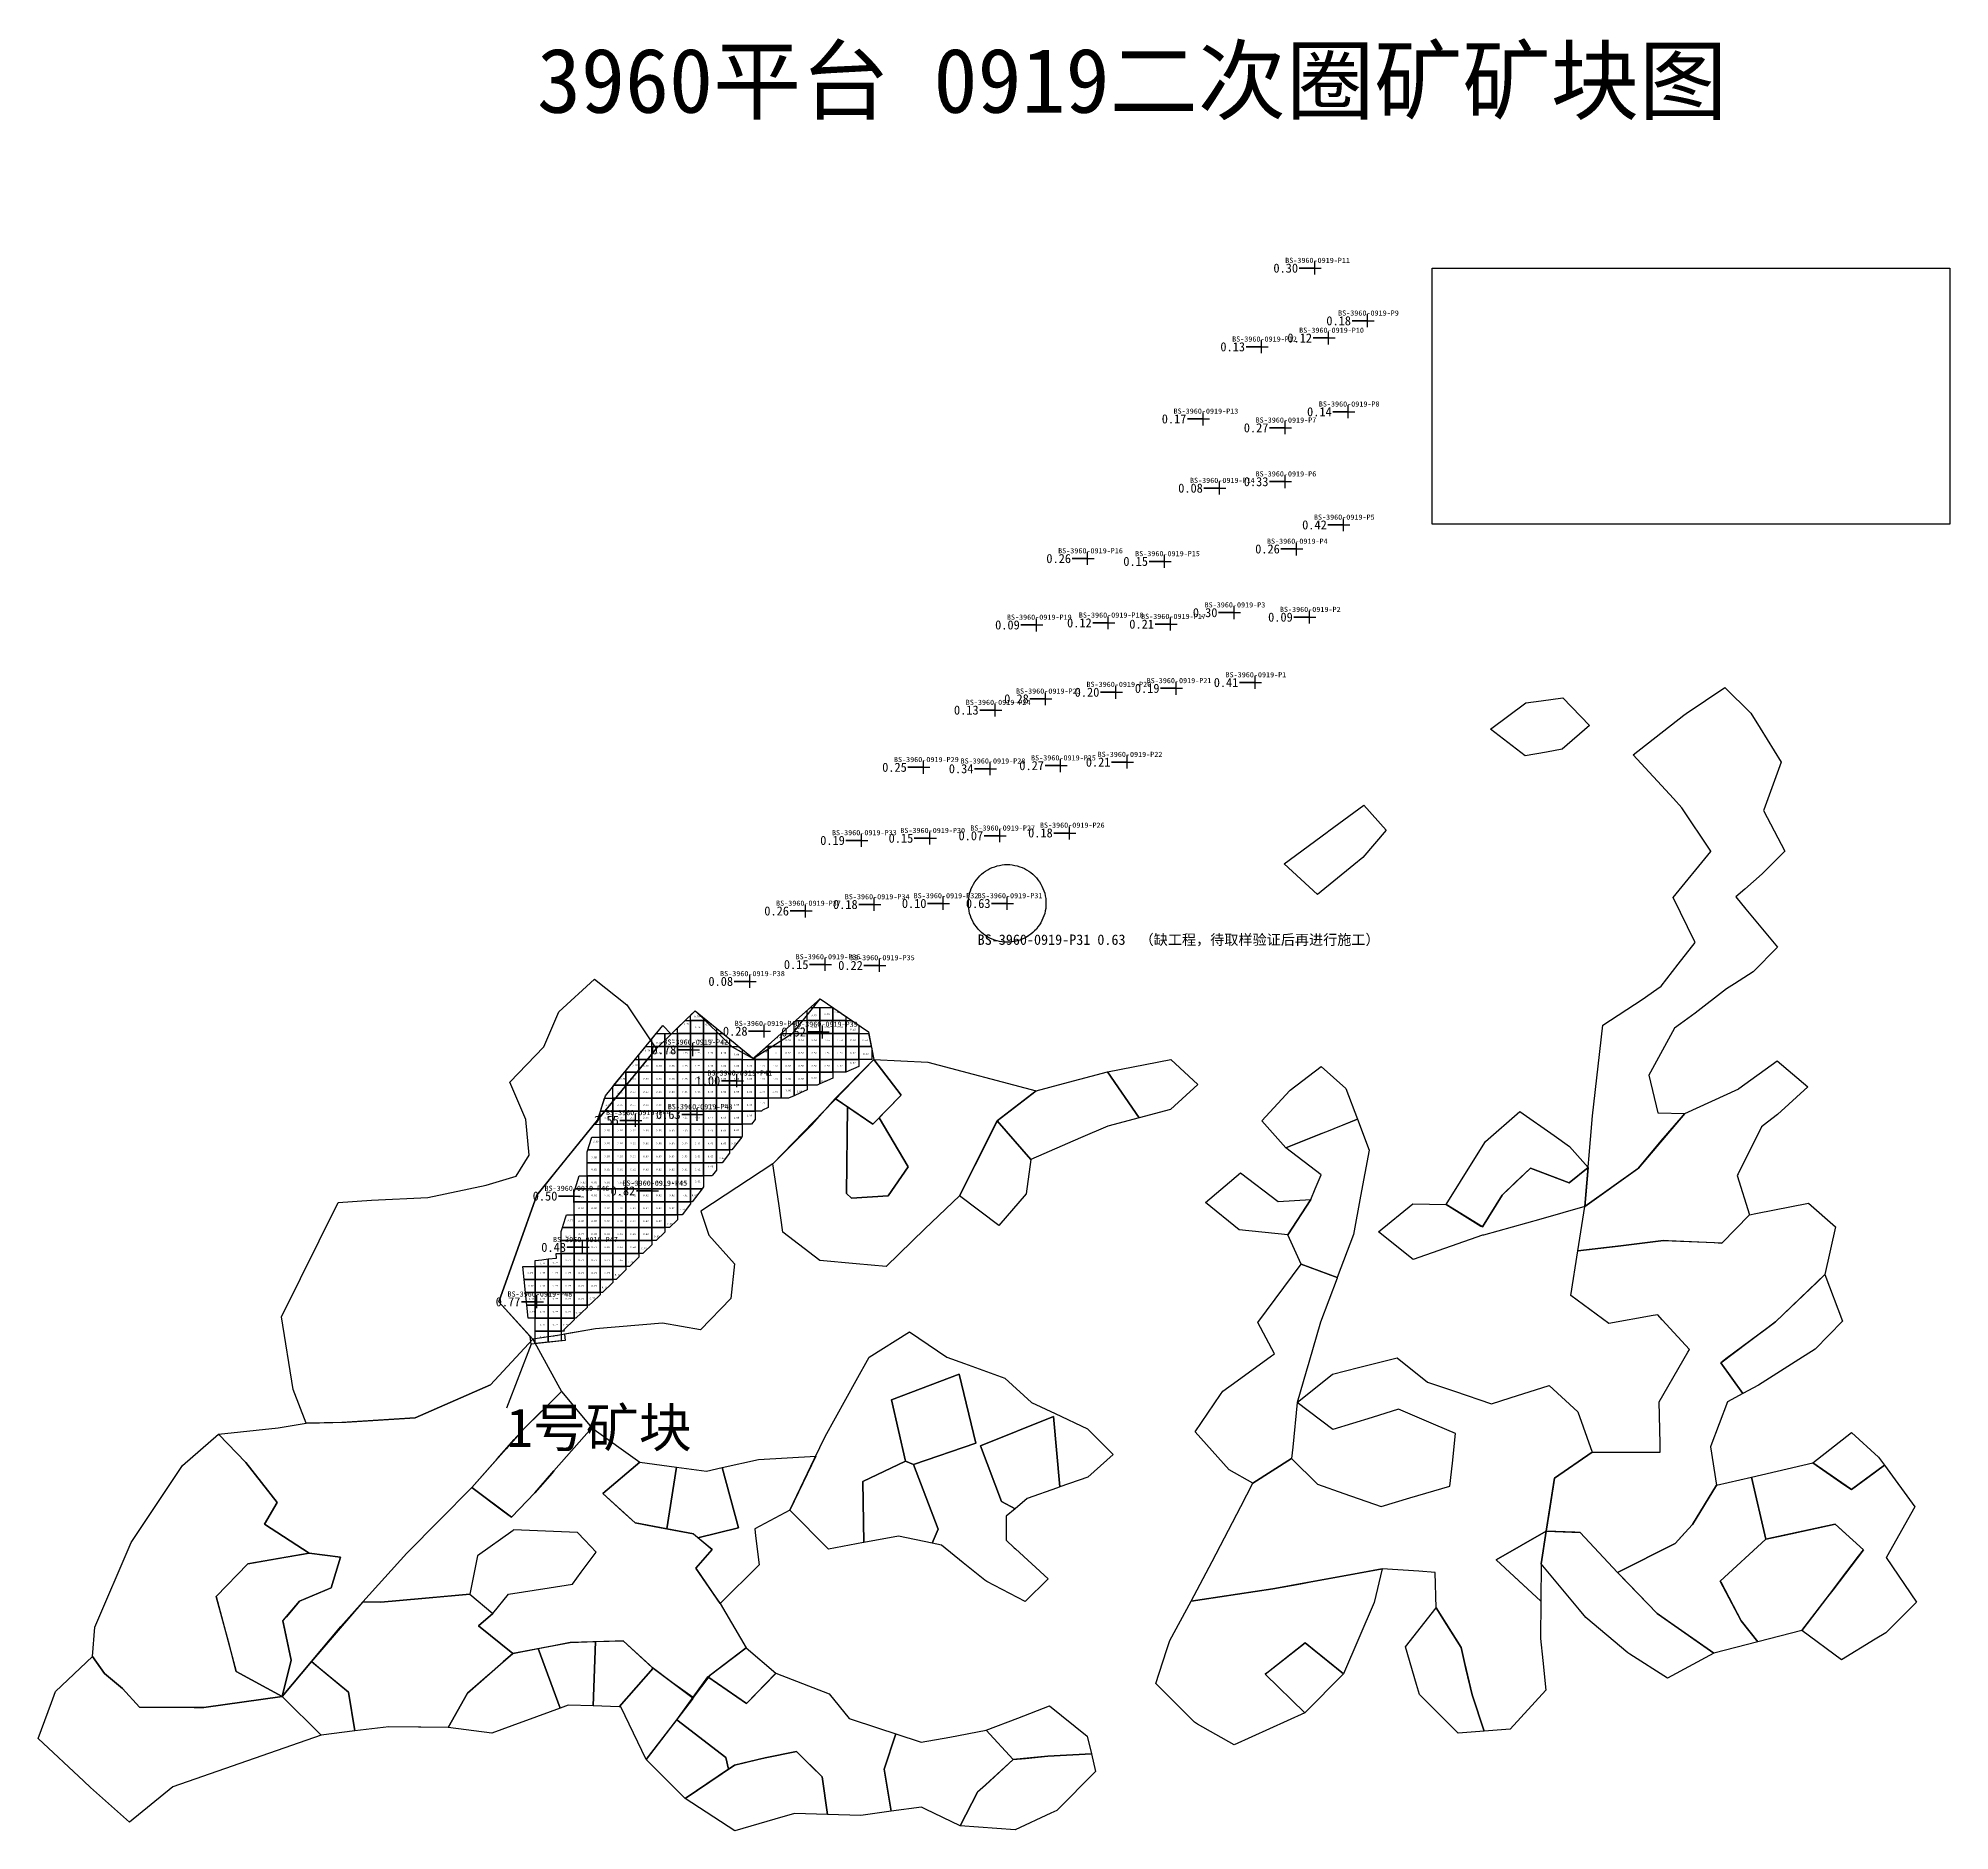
# Model space of a CAD drawing. Header units: metres. Extents: x 469944 to 470091, y 4349678 to 4349816.
import ezdxf

# ---------------------------------------------------------------- set-up
doc = ezdxf.new("R2010")
doc.units = ezdxf.units.M
for name, color, linetype in [('1.000-1.500', 5, 'Continuous'), ('点', 7, 'Continuous'), ('爆区方格网', 7, 'Continuous'), ('综合图_历史矿块', 7, 'Continuous'), ('缺工程待取样', 7, 'Continuous'), ('钻孔', 7, 'Continuous')]:
    doc.layers.add(name, color=color, linetype=linetype)
doc.styles.add('CN_TTF', font='simsunb.ttf')
picture_1 = doc.add_image_def('image1.png', size_in_pixel=(1052, 520))

msp = doc.modelspace()

# ---------------------------------------------------------------- linework, layer by layer
at = {"color": 7}
msp.add_line((469981.81, 4349715.6), (469979.91, 4349710.65), dxfattribs=at)
at = {"layer": '1.000-1.500', "color": 5, "lineweight": 30}
msp.add_lwpolyline([(469987.56, 4349734.79), (469989.78, 4349737.51), (469992, 4349740.23), (469992.65, 4349739.56), (469994.49, 4349741.34), (469997.02, 4349739.28), (469998.3, 4349738.24), (469998.72, 4349737.9), (469998.99, 4349737.68), (469999.04, 4349737.72), (470000.4, 4349738.94), (470002.09, 4349740.44), (470004.15, 4349742.27), (470007.88, 4349739.74), (470008.31, 4349737.59), (470004.43, 4349733.6), (470000.5, 4349729.54), (469994.94, 4349725.86), (469995.56, 4349724.01), (469997.54, 4349721.81), (469997.26, 4349719.13), (469994.92, 4349716.71), (469991.97, 4349717.21), (469986.8, 4349716.79), (469984.39, 4349716.36), (469984.44, 4349715.88), (469981.81, 4349715.6), (469981.74, 4349716.2), (469979.32, 4349718.86), (469982.25, 4349727.12), (469986.94, 4349732.9), (469987.56, 4349734.79)], close=True, dxfattribs=at)
at = {"layer": '点', "color": 138, "true_color": 0x004c4c}
for p, q in [((470041.88, 4349798.74), (470042.88, 4349798.74)), ((470042.38, 4349798.24), (470042.38, 4349799.24)), ((470045.97, 4349794.67), (470046.97, 4349794.67)), ((470046.47, 4349794.17), (470046.47, 4349795.17)), ((470038.28, 4349792.16), (470038.28, 4349793.16)), ((470042.96, 4349793.34), (470043.96, 4349793.34)), ((470043.46, 4349792.84), (470043.46, 4349793.84)), ((470037.78, 4349792.66), (470038.78, 4349792.66)), ((470033.25, 4349787.09), (470034.25, 4349787.09)), ((470033.75, 4349786.59), (470033.75, 4349787.59)), ((470040.09, 4349785.9), (470040.09, 4349786.9)), ((470044.48, 4349787.64), (470045.48, 4349787.64)), ((470044.98, 4349787.14), (470044.98, 4349788.14)), ((470039.59, 4349786.4), (470040.59, 4349786.4)), ((470040.09, 4349781.74), (470040.09, 4349782.74)), ((470034.52, 4349781.74), (470035.52, 4349781.74)), ((470035.02, 4349781.24), (470035.02, 4349782.24)), ((470039.59, 4349782.24), (470040.59, 4349782.24)), ((470044.1, 4349778.9), (470045.1, 4349778.9)), ((470044.6, 4349778.4), (470044.6, 4349779.4)), ((470024.83, 4349775.8), (470024.83, 4349776.8)), ((470030.78, 4349775.58), (470030.78, 4349776.58)), ((470040.47, 4349777.04), (470041.47, 4349777.04)), ((470040.97, 4349776.54), (470040.97, 4349777.54)), ((470024.33, 4349776.3), (470025.33, 4349776.3)), ((470030.28, 4349776.08), (470031.28, 4349776.08)), ((470035.65, 4349772.12), (470036.65, 4349772.12)), ((470036.15, 4349771.62), (470036.15, 4349772.62)), ((470041.97, 4349771.27), (470041.97, 4349772.27)), ((470020.37, 4349771.17), (470021.37, 4349771.17)), ((470020.87, 4349770.67), (470020.87, 4349771.67)), ((470025.93, 4349771.33), (470026.93, 4349771.33)), ((470026.43, 4349770.83), (470026.43, 4349771.83)), ((470030.74, 4349771.23), (470031.74, 4349771.23)), ((470031.24, 4349770.73), (470031.24, 4349771.73)), ((470041.47, 4349771.77), (470042.47, 4349771.77)), ((470027.02, 4349765.47), (470027.02, 4349766.47)), ((470031.17, 4349766.27), (470032.17, 4349766.27)), ((470031.67, 4349765.77), (470031.67, 4349766.77)), ((470037.27, 4349766.72), (470038.27, 4349766.72)), ((470037.77, 4349766.22), (470037.77, 4349767.22)), ((470017.69, 4349764.09), (470017.69, 4349765.09)), ((470021.07, 4349765.46), (470022.07, 4349765.46)), ((470021.57, 4349764.96), (470021.57, 4349765.96)), ((470026.52, 4349765.97), (470027.52, 4349765.97)), ((470017.19, 4349764.59), (470018.19, 4349764.59)), ((470012.14, 4349759.67), (470012.14, 4349760.67)), ((470017.29, 4349759.56), (470017.29, 4349760.56)), ((470022.24, 4349760.3), (470023.24, 4349760.3)), ((470022.74, 4349759.8), (470022.74, 4349760.8)), ((470027.38, 4349760.57), (470028.38, 4349760.57)), ((470027.88, 4349760.07), (470027.88, 4349761.07)), ((470011.64, 4349760.17), (470012.64, 4349760.17)), ((470016.79, 4349760.06), (470017.79, 4349760.06)), ((470006.85, 4349754.52), (470007.85, 4349754.52)), ((470007.35, 4349754.02), (470007.35, 4349755.02)), ((470012.14, 4349754.69), (470013.14, 4349754.69)), ((470012.64, 4349754.19), (470012.64, 4349755.19)), ((470017.54, 4349754.88), (470018.54, 4349754.88)), ((470018.04, 4349754.38), (470018.04, 4349755.38)), ((470022.92, 4349755.09), (470023.92, 4349755.09)), ((470023.42, 4349754.59), (470023.42, 4349755.59)), ((470008.34, 4349749.07), (470008.34, 4349750.07)), ((470013.66, 4349749.15), (470013.66, 4349750.15)), ((470018.61, 4349749.15), (470018.61, 4349750.15)), ((470002.53, 4349749.07), (470003.53, 4349749.07)), ((470003.03, 4349748.57), (470003.03, 4349749.57)), ((470007.84, 4349749.57), (470008.84, 4349749.57)), ((470013.16, 4349749.65), (470014.16, 4349749.65)), ((470018.11, 4349749.65), (470019.11, 4349749.65)), ((469998.71, 4349743.13), (469998.71, 4349744.13)), ((470004.04, 4349744.93), (470005.04, 4349744.93)), ((470004.54, 4349744.43), (470004.54, 4349745.43)), ((470008.24, 4349744.86), (470009.24, 4349744.86)), ((470008.74, 4349744.36), (470008.74, 4349745.36)), ((469998.21, 4349743.63), (469999.21, 4349743.63)), ((469999.33, 4349739.78), (470000.33, 4349739.78)), ((469999.83, 4349739.28), (469999.83, 4349740.28)), ((470003.84, 4349739.72), (470004.84, 4349739.72)), ((470004.34, 4349739.22), (470004.34, 4349740.22)), ((469993.82, 4349738.34), (469994.82, 4349738.34)), ((469994.32, 4349737.84), (469994.32, 4349738.84)), ((469997.22, 4349735.95), (469998.22, 4349735.95)), ((469997.72, 4349735.45), (469997.72, 4349736.45)), ((469994.66, 4349732.84), (469994.66, 4349733.84)), ((469989.38, 4349732.89), (469990.38, 4349732.89)), ((469989.88, 4349732.39), (469989.88, 4349733.39)), ((469994.16, 4349733.34), (469995.16, 4349733.34)), ((469991.15, 4349726.94), (469991.15, 4349727.94)), ((469984.63, 4349727.04), (469985.63, 4349727.04)), ((469985.13, 4349726.54), (469985.13, 4349727.54)), ((469990.65, 4349727.44), (469991.65, 4349727.44)), ((469985.79, 4349722.58), (469985.79, 4349723.58)), ((469985.29, 4349723.08), (469986.29, 4349723.08)), ((469981.77, 4349718.87), (469982.77, 4349718.87)), ((469982.27, 4349718.37), (469982.27, 4349719.37))]:
    msp.add_line(p, q, dxfattribs=at)
at = {"layer": '爆区方格网', "color": 5}
for points in [[(469995.14, 4349740.6), (469994.14, 4349740.6), (469994.14, 4349741.01), (469994.49, 4349741.34), (469995.14, 4349740.81), (469995.14, 4349740.6)], [(470004.14, 4349741.6), (470004.14, 4349740.6), (470003.14, 4349740.6), (470003.14, 4349741.37), (470003.4, 4349741.6), (470004.14, 4349741.6)], [(470005.14, 4349740.6), (470004.14, 4349740.6), (470004.14, 4349741.6), (470005.13, 4349741.6), (470005.14, 4349741.6), (470005.14, 4349740.6)], [(470006.14, 4349740.6), (470005.14, 4349740.6), (470005.14, 4349741.6), (470006.14, 4349740.92), (470006.14, 4349740.6)], [(469992.14, 4349739.6), (469992.14, 4349738.6), (469991.14, 4349738.6), (469991.14, 4349739.18), (469991.48, 4349739.6), (469992.14, 4349739.6)], [(469993.14, 4349739.6), (469993.14, 4349738.6), (469992.14, 4349738.6), (469992.14, 4349739.6), (469992.61, 4349739.6), (469992.65, 4349739.56), (469992.69, 4349739.6), (469993.14, 4349739.6)], [(469994.14, 4349740.6), (469994.14, 4349739.6), (469993.14, 4349739.6), (469993.14, 4349740.04), (469993.72, 4349740.6), (469994.14, 4349740.6)], [(469993.14, 4349738.6), (469993.14, 4349739.6), (469994.14, 4349739.6), (469994.14, 4349738.6), (469993.14, 4349738.6)], [(469994.14, 4349739.6), (469994.14, 4349740.6), (469995.14, 4349740.6), (469995.14, 4349739.6), (469994.14, 4349739.6)], [(469994.14, 4349738.6), (469994.14, 4349739.6), (469995.14, 4349739.6), (469995.14, 4349738.6), (469994.14, 4349738.6)], [(469996.14, 4349739.6), (469995.14, 4349739.6), (469995.14, 4349740.6), (469995.4, 4349740.6), (469996.14, 4349740), (469996.14, 4349739.6)], [(469995.14, 4349738.6), (469995.14, 4349739.6), (469996.14, 4349739.6), (469996.14, 4349738.6), (469995.14, 4349738.6)], [(469997.14, 4349738.6), (469996.14, 4349738.6), (469996.14, 4349739.6), (469996.63, 4349739.6), (469997.02, 4349739.28), (469997.14, 4349739.18), (469997.14, 4349738.6)], [(470001.14, 4349738.6), (470000.14, 4349738.6), (470000.14, 4349738.7), (470000.4, 4349738.94), (470001.14, 4349739.59), (470001.14, 4349738.6)], [(470002.14, 4349739.6), (470002.14, 4349738.6), (470001.14, 4349738.6), (470001.14, 4349739.59), (470001.15, 4349739.6), (470002.14, 4349739.6)], [(470003.14, 4349740.6), (470003.14, 4349739.6), (470002.14, 4349739.6), (470002.14, 4349740.48), (470002.28, 4349740.6), (470003.14, 4349740.6)], [(470002.14, 4349738.6), (470002.14, 4349739.6), (470003.14, 4349739.6), (470003.14, 4349738.6), (470002.14, 4349738.6)], [(470003.14, 4349739.6), (470003.14, 4349740.6), (470004.14, 4349740.6), (470004.14, 4349739.6), (470003.14, 4349739.6)], [(470003.14, 4349738.6), (470003.14, 4349739.6), (470004.14, 4349739.6), (470004.14, 4349738.6), (470003.14, 4349738.6)], [(470004.14, 4349739.6), (470004.14, 4349740.6), (470005.14, 4349740.6), (470005.14, 4349739.6), (470004.14, 4349739.6)], [(470004.14, 4349738.6), (470004.14, 4349739.6), (470005.14, 4349739.6), (470005.14, 4349738.6), (470004.14, 4349738.6)], [(470005.14, 4349739.6), (470005.14, 4349740.6), (470006.14, 4349740.6), (470006.14, 4349739.6), (470005.14, 4349739.6)], [(470005.14, 4349738.6), (470005.14, 4349739.6), (470006.14, 4349739.6), (470006.14, 4349738.6), (470005.14, 4349738.6)], [(470007.14, 4349739.6), (470006.14, 4349739.6), (470006.14, 4349740.6), (470006.61, 4349740.6), (470007.14, 4349740.24), (470007.14, 4349739.6)], [(470006.14, 4349738.6), (470006.14, 4349739.6), (470007.14, 4349739.6), (470007.14, 4349738.6), (470006.14, 4349738.6)], [(470007.14, 4349738.6), (470007.14, 4349739.6), (470007.9, 4349739.6), (470008.11, 4349738.6), (470007.14, 4349738.6)], [(469991.14, 4349738.6), (469991.14, 4349737.6), (469990.14, 4349737.6), (469990.14, 4349737.96), (469990.67, 4349738.6), (469991.14, 4349738.6)], [(469991.14, 4349737.6), (469991.14, 4349738.6), (469992.14, 4349738.6), (469992.14, 4349737.6), (469991.14, 4349737.6)], [(469992.14, 4349737.6), (469992.14, 4349738.6), (469993.14, 4349738.6), (469993.14, 4349737.6), (469992.14, 4349737.6)], [(469993.14, 4349737.6), (469993.14, 4349738.6), (469994.14, 4349738.6), (469994.14, 4349737.6), (469993.14, 4349737.6)], [(469994.14, 4349737.6), (469994.14, 4349738.6), (469995.14, 4349738.6), (469995.14, 4349737.6), (469994.14, 4349737.6)], [(469995.14, 4349737.6), (469995.14, 4349738.6), (469996.14, 4349738.6), (469996.14, 4349737.6), (469995.14, 4349737.6)], [(469996.14, 4349737.6), (469996.14, 4349738.6), (469997.14, 4349738.6), (469997.14, 4349737.6), (469996.14, 4349737.6)], [(469998.14, 4349737.6), (469997.14, 4349737.6), (469997.14, 4349738.6), (469997.85, 4349738.6), (469998.14, 4349738.37), (469998.14, 4349737.6)], [(470000.14, 4349738.6), (470000.14, 4349737.6), (469999.14, 4349737.6), (469999.14, 4349737.81), (470000.03, 4349738.6), (470000.14, 4349738.6)], [(470000.14, 4349737.6), (470000.14, 4349738.6), (470001.14, 4349738.6), (470001.14, 4349737.6), (470000.14, 4349737.6)], [(470001.14, 4349737.6), (470001.14, 4349738.6), (470002.14, 4349738.6), (470002.14, 4349737.6), (470001.14, 4349737.6)], [(470002.14, 4349737.6), (470002.14, 4349738.6), (470003.14, 4349738.6), (470003.14, 4349737.6), (470002.14, 4349737.6)], [(470003.14, 4349737.6), (470003.14, 4349738.6), (470004.14, 4349738.6), (470004.14, 4349737.6), (470003.14, 4349737.6)], [(470004.14, 4349737.6), (470004.14, 4349738.6), (470005.14, 4349738.6), (470005.14, 4349737.6), (470004.14, 4349737.6)], [(470005.14, 4349737.6), (470005.14, 4349738.6), (470006.14, 4349738.6), (470006.14, 4349737.6), (470005.14, 4349737.6)], [(470006.14, 4349737.6), (470006.14, 4349738.6), (470007.14, 4349738.6), (470007.14, 4349737.6), (470006.14, 4349737.6)], [(470008.14, 4349737.6), (470007.14, 4349737.6), (470007.14, 4349738.6), (470008.11, 4349738.6), (470008.14, 4349738.43), (470008.14, 4349737.6)], [(469989.14, 4349736.6), (469989.14, 4349735.6), (469988.22, 4349735.6), (469989.03, 4349736.6), (469989.14, 4349736.6)], [(469990.14, 4349737.6), (469990.14, 4349736.6), (469989.14, 4349736.6), (469989.14, 4349736.73), (469989.78, 4349737.51), (469989.85, 4349737.6), (469990.14, 4349737.6)], [(469989.14, 4349735.6), (469989.14, 4349736.6), (469990.14, 4349736.6), (469990.14, 4349735.6), (469989.14, 4349735.6)], [(469990.14, 4349736.6), (469990.14, 4349737.6), (469991.14, 4349737.6), (469991.14, 4349736.6), (469990.14, 4349736.6)], [(469990.14, 4349735.6), (469990.14, 4349736.6), (469991.14, 4349736.6), (469991.14, 4349735.6), (469990.14, 4349735.6)], [(469991.14, 4349736.6), (469991.14, 4349737.6), (469992.14, 4349737.6), (469992.14, 4349736.6), (469991.14, 4349736.6)], [(469991.14, 4349735.6), (469991.14, 4349736.6), (469992.14, 4349736.6), (469992.14, 4349735.6), (469991.14, 4349735.6)], [(469992.14, 4349736.6), (469992.14, 4349737.6), (469993.14, 4349737.6), (469993.14, 4349736.6), (469992.14, 4349736.6)], [(469992.14, 4349735.6), (469992.14, 4349736.6), (469993.14, 4349736.6), (469993.14, 4349735.6), (469992.14, 4349735.6)], [(469993.14, 4349736.6), (469993.14, 4349737.6), (469994.14, 4349737.6), (469994.14, 4349736.6), (469993.14, 4349736.6)], [(469993.14, 4349735.6), (469993.14, 4349736.6), (469994.14, 4349736.6), (469994.14, 4349735.6), (469993.14, 4349735.6)], [(469994.14, 4349736.6), (469994.14, 4349737.6), (469995.14, 4349737.6), (469995.14, 4349736.6), (469994.14, 4349736.6)], [(469994.14, 4349735.6), (469994.14, 4349736.6), (469995.14, 4349736.6), (469995.14, 4349735.6), (469994.14, 4349735.6)], [(469995.14, 4349736.6), (469995.14, 4349737.6), (469996.14, 4349737.6), (469996.14, 4349736.6), (469995.14, 4349736.6)], [(469995.14, 4349735.6), (469995.14, 4349736.6), (469996.14, 4349736.6), (469996.14, 4349735.6), (469995.14, 4349735.6)], [(469996.14, 4349736.6), (469996.14, 4349737.6), (469997.14, 4349737.6), (469997.14, 4349736.6), (469996.14, 4349736.6)], [(469996.14, 4349735.6), (469996.14, 4349736.6), (469997.14, 4349736.6), (469997.14, 4349735.6), (469996.14, 4349735.6)], [(469997.14, 4349736.6), (469997.14, 4349737.6), (469998.14, 4349737.6), (469998.14, 4349736.6), (469997.14, 4349736.6)], [(469997.14, 4349735.6), (469997.14, 4349736.6), (469998.14, 4349736.6), (469998.14, 4349735.6), (469997.14, 4349735.6)], [(469998.14, 4349736.6), (469998.14, 4349737.6), (469999.14, 4349737.6), (469999.14, 4349736.6), (469998.14, 4349736.6)], [(469998.14, 4349735.6), (469998.14, 4349736.6), (469999.14, 4349736.6), (469999.14, 4349735.6), (469998.14, 4349735.6)], [(469999.14, 4349736.6), (469999.14, 4349737.6), (470000.14, 4349737.6), (470000.14, 4349736.6), (469999.14, 4349736.6)], [(469999.14, 4349735.6), (469999.14, 4349736.6), (470000.14, 4349736.6), (470000.14, 4349735.6), (469999.14, 4349735.6)], [(470000.14, 4349736.6), (470000.14, 4349737.6), (470001.14, 4349737.6), (470001.14, 4349736.6), (470000.14, 4349736.6)], [(470000.14, 4349735.6), (470000.14, 4349736.6), (470001.14, 4349736.6), (470001.14, 4349735.6), (470000.14, 4349735.6)], [(470001.14, 4349736.6), (470001.14, 4349737.6), (470002.14, 4349737.6), (470002.14, 4349736.6), (470001.14, 4349736.6)], [(470001.14, 4349735.6), (470001.14, 4349736.6), (470002.14, 4349736.6), (470002.14, 4349735.6), (470001.14, 4349735.6)], [(470002.14, 4349736.6), (470002.14, 4349737.6), (470003.14, 4349737.6), (470003.14, 4349736.6), (470002.14, 4349736.6)], [(470002.14, 4349735.6), (470002.14, 4349736.6), (470003.14, 4349736.6), (470003.14, 4349735.6), (470002.14, 4349735.6)], [(470003.14, 4349736.6), (470003.14, 4349737.6), (470004.14, 4349737.6), (470004.14, 4349736.6), (470003.14, 4349736.6)], [(470003.14, 4349735.6), (470003.14, 4349736.6), (470004.14, 4349736.6), (470004.14, 4349735.7), (470003.92, 4349735.6), (470003.14, 4349735.6)], [(470004.14, 4349736.6), (470004.14, 4349737.6), (470005.14, 4349737.6), (470005.14, 4349736.6), (470004.14, 4349736.6)], [(470004.14, 4349736.6), (470005.14, 4349736.6), (470005.14, 4349736.15), (470004.14, 4349735.7), (470004.14, 4349736.6)], [(470005.14, 4349736.6), (470005.14, 4349737.6), (470006.14, 4349737.6), (470006.14, 4349736.61), (470006.13, 4349736.6), (470005.14, 4349736.6)], [(470006.14, 4349737.6), (470007.14, 4349737.6), (470007.14, 4349737.06), (470006.14, 4349736.61), (470006.14, 4349737.6)], [(469989.14, 4349735.6), (469989.14, 4349734.6), (469988.14, 4349734.6), (469988.14, 4349735.51), (469988.22, 4349735.6), (469989.14, 4349735.6)], [(469989.14, 4349734.6), (469989.14, 4349735.6), (469990.14, 4349735.6), (469990.14, 4349734.6), (469989.14, 4349734.6)], [(469990.14, 4349734.6), (469990.14, 4349735.6), (469991.14, 4349735.6), (469991.14, 4349734.6), (469990.14, 4349734.6)], [(469991.14, 4349734.6), (469991.14, 4349735.6), (469992.14, 4349735.6), (469992.14, 4349734.6), (469991.14, 4349734.6)], [(469992.14, 4349734.6), (469992.14, 4349735.6), (469993.14, 4349735.6), (469993.14, 4349734.6), (469992.14, 4349734.6)], [(469993.14, 4349734.6), (469993.14, 4349735.6), (469994.14, 4349735.6), (469994.14, 4349734.6), (469993.14, 4349734.6)], [(469994.14, 4349734.6), (469994.14, 4349735.6), (469995.14, 4349735.6), (469995.14, 4349734.6), (469994.14, 4349734.6)], [(469995.14, 4349734.6), (469995.14, 4349735.6), (469996.14, 4349735.6), (469996.14, 4349734.6), (469995.14, 4349734.6)], [(469996.14, 4349734.6), (469996.14, 4349735.6), (469997.14, 4349735.6), (469997.14, 4349734.6), (469996.14, 4349734.6)], [(469997.14, 4349734.6), (469997.14, 4349735.6), (469998.14, 4349735.6), (469998.14, 4349734.6), (469997.14, 4349734.6)], [(469998.14, 4349734.6), (469998.14, 4349735.6), (469999.14, 4349735.6), (469999.14, 4349734.6), (469998.14, 4349734.6)], [(469999.14, 4349734.6), (469999.14, 4349735.6), (470000.14, 4349735.6), (470000.14, 4349734.6), (469999.14, 4349734.6)], [(470000.14, 4349734.6), (470000.14, 4349735.6), (470001.14, 4349735.6), (470001.14, 4349734.6), (470000.14, 4349734.6)], [(470001.14, 4349734.6), (470001.14, 4349735.6), (470002.14, 4349735.6), (470002.14, 4349734.79), (470001.72, 4349734.6), (470001.14, 4349734.6)], [(470002.14, 4349735.6), (470003.14, 4349735.6), (470003.14, 4349735.25), (470002.64, 4349735.02), (470002.14, 4349734.79), (470002.14, 4349735.6)], [(469988.14, 4349734.6), (469988.14, 4349733.6), (469987.17, 4349733.6), (469987.49, 4349734.6), (469988.14, 4349734.6)], [(469988.14, 4349733.6), (469988.14, 4349734.6), (469989.14, 4349734.6), (469989.14, 4349733.6), (469988.14, 4349733.6)], [(469989.14, 4349733.6), (469989.14, 4349734.6), (469990.14, 4349734.6), (469990.14, 4349733.6), (469989.14, 4349733.6)], [(469990.14, 4349733.6), (469990.14, 4349734.6), (469991.14, 4349734.6), (469991.14, 4349733.6), (469990.14, 4349733.6)], [(469991.14, 4349733.6), (469991.14, 4349734.6), (469992.14, 4349734.6), (469992.14, 4349733.6), (469991.14, 4349733.6)], [(469992.14, 4349733.6), (469992.14, 4349734.6), (469993.14, 4349734.6), (469993.14, 4349733.6), (469992.14, 4349733.6)], [(469993.14, 4349733.6), (469993.14, 4349734.6), (469994.14, 4349734.6), (469994.14, 4349733.6), (469993.14, 4349733.6)], [(469994.14, 4349733.6), (469994.14, 4349734.6), (469995.14, 4349734.6), (469995.14, 4349733.6), (469994.14, 4349733.6)], [(469995.14, 4349733.6), (469995.14, 4349734.6), (469996.14, 4349734.6), (469996.14, 4349733.6), (469995.14, 4349733.6)], [(469996.14, 4349733.6), (469996.14, 4349734.6), (469997.14, 4349734.6), (469997.14, 4349733.6), (469996.14, 4349733.6)], [(469997.14, 4349733.6), (469997.14, 4349734.6), (469998.14, 4349734.6), (469998.14, 4349733.6), (469997.14, 4349733.6)], [(469998.14, 4349733.6), (469998.14, 4349734.6), (469999.14, 4349734.6), (469999.14, 4349733.6), (469998.14, 4349733.6)], [(469999.14, 4349733.6), (469999.14, 4349734.6), (470000.14, 4349734.6), (470000.14, 4349733.89), (469999.69, 4349733.68), (469999.63, 4349733.6), (469999.14, 4349733.6)], [(469988.14, 4349733.6), (469988.14, 4349732.6), (469987.14, 4349732.6), (469987.14, 4349733.52), (469987.17, 4349733.6), (469988.14, 4349733.6)], [(469987.14, 4349731.6), (469987.14, 4349732.6), (469988.14, 4349732.6), (469988.14, 4349731.6), (469987.14, 4349731.6)], [(469988.14, 4349732.6), (469988.14, 4349733.6), (469989.14, 4349733.6), (469989.14, 4349732.6), (469988.14, 4349732.6)], [(469988.14, 4349731.6), (469988.14, 4349732.6), (469989.14, 4349732.6), (469989.14, 4349731.6), (469988.14, 4349731.6)], [(469989.14, 4349732.6), (469989.14, 4349733.6), (469990.14, 4349733.6), (469990.14, 4349732.6), (469989.14, 4349732.6)], [(469989.14, 4349731.6), (469989.14, 4349732.6), (469990.14, 4349732.6), (469990.14, 4349731.6), (469989.14, 4349731.6)], [(469990.14, 4349732.6), (469990.14, 4349733.6), (469991.14, 4349733.6), (469991.14, 4349732.6), (469990.14, 4349732.6)], [(469990.14, 4349731.6), (469990.14, 4349732.6), (469991.14, 4349732.6), (469991.14, 4349731.6), (469990.14, 4349731.6)], [(469991.14, 4349732.6), (469991.14, 4349733.6), (469992.14, 4349733.6), (469992.14, 4349732.6), (469991.14, 4349732.6)], [(469991.14, 4349731.6), (469991.14, 4349732.6), (469992.14, 4349732.6), (469992.14, 4349731.6), (469991.14, 4349731.6)], [(469992.14, 4349732.6), (469992.14, 4349733.6), (469993.14, 4349733.6), (469993.14, 4349732.6), (469992.14, 4349732.6)], [(469992.14, 4349731.6), (469992.14, 4349732.6), (469993.14, 4349732.6), (469993.14, 4349731.6), (469992.14, 4349731.6)], [(469993.14, 4349732.6), (469993.14, 4349733.6), (469994.14, 4349733.6), (469994.14, 4349732.6), (469993.14, 4349732.6)], [(469993.14, 4349731.6), (469993.14, 4349732.6), (469994.14, 4349732.6), (469994.14, 4349731.6), (469993.14, 4349731.6)], [(469994.14, 4349732.6), (469994.14, 4349733.6), (469995.14, 4349733.6), (469995.14, 4349732.6), (469994.14, 4349732.6)], [(469994.14, 4349731.6), (469994.14, 4349732.6), (469995.14, 4349732.6), (469995.14, 4349731.6), (469994.14, 4349731.6)], [(469995.14, 4349732.6), (469995.14, 4349733.6), (469996.14, 4349733.6), (469996.14, 4349732.6), (469995.14, 4349732.6)], [(469995.14, 4349731.6), (469995.14, 4349732.6), (469996.14, 4349732.6), (469996.14, 4349731.6), (469995.14, 4349731.6)], [(469996.14, 4349732.6), (469996.14, 4349733.6), (469997.14, 4349733.6), (469997.14, 4349732.6), (469996.14, 4349732.6)], [(469996.14, 4349731.6), (469996.14, 4349732.6), (469997.14, 4349732.6), (469997.14, 4349731.6), (469996.14, 4349731.6)], [(469997.14, 4349732.6), (469997.14, 4349733.6), (469998.14, 4349733.6), (469998.14, 4349732.6), (469997.14, 4349732.6)], [(469997.14, 4349731.6), (469997.14, 4349732.6), (469998.14, 4349732.6), (469998.14, 4349731.66), (469998.1, 4349731.6), (469997.14, 4349731.6)], [(469998.14, 4349732.6), (469998.14, 4349733.6), (469999.14, 4349733.6), (469999.14, 4349732.96), (469998.86, 4349732.6), (469998.14, 4349732.6)], [(469987.14, 4349731.6), (469987.14, 4349730.6), (469986.19, 4349730.6), (469986.3, 4349730.94), (469986.52, 4349731.6), (469987.14, 4349731.6)], [(469987.14, 4349730.6), (469987.14, 4349731.6), (469988.14, 4349731.6), (469988.14, 4349730.6), (469987.14, 4349730.6)], [(469988.14, 4349730.6), (469988.14, 4349731.6), (469989.14, 4349731.6), (469989.14, 4349730.6), (469988.14, 4349730.6)], [(469989.14, 4349730.6), (469989.14, 4349731.6), (469990.14, 4349731.6), (469990.14, 4349730.6), (469989.14, 4349730.6)], [(469990.14, 4349730.6), (469990.14, 4349731.6), (469991.14, 4349731.6), (469991.14, 4349730.6), (469990.14, 4349730.6)], [(469991.14, 4349730.6), (469991.14, 4349731.6), (469992.14, 4349731.6), (469992.14, 4349730.6), (469991.14, 4349730.6)], [(469992.14, 4349730.6), (469992.14, 4349731.6), (469993.14, 4349731.6), (469993.14, 4349730.6), (469992.14, 4349730.6)], [(469993.14, 4349730.6), (469993.14, 4349731.6), (469994.14, 4349731.6), (469994.14, 4349730.6), (469993.14, 4349730.6)], [(469994.14, 4349730.6), (469994.14, 4349731.6), (469995.14, 4349731.6), (469995.14, 4349730.6), (469994.14, 4349730.6)], [(469995.14, 4349730.6), (469995.14, 4349731.6), (469996.14, 4349731.6), (469996.14, 4349730.6), (469995.14, 4349730.6)], [(469996.14, 4349730.6), (469996.14, 4349731.6), (469997.14, 4349731.6), (469997.14, 4349730.6), (469996.14, 4349730.6)], [(469997.14, 4349730.6), (469997.14, 4349731.6), (469998.1, 4349731.6), (469997.33, 4349730.6), (469997.14, 4349730.6)], [(469987.14, 4349730.6), (469987.14, 4349729.6), (469986.14, 4349729.6), (469986.14, 4349730.45), (469986.19, 4349730.6), (469987.14, 4349730.6)], [(469986.14, 4349728.6), (469986.14, 4349729.6), (469987.14, 4349729.6), (469987.14, 4349728.6), (469986.14, 4349728.6)], [(469987.14, 4349729.6), (469987.14, 4349730.6), (469988.14, 4349730.6), (469988.14, 4349729.6), (469987.14, 4349729.6)], [(469987.14, 4349728.6), (469987.14, 4349729.6), (469988.14, 4349729.6), (469988.14, 4349728.6), (469987.14, 4349728.6)], [(469988.14, 4349729.6), (469988.14, 4349730.6), (469989.14, 4349730.6), (469989.14, 4349729.6), (469988.14, 4349729.6)], [(469988.14, 4349728.6), (469988.14, 4349729.6), (469989.14, 4349729.6), (469989.14, 4349728.6), (469988.14, 4349728.6)], [(469989.14, 4349729.6), (469989.14, 4349730.6), (469990.14, 4349730.6), (469990.14, 4349729.6), (469989.14, 4349729.6)], [(469989.14, 4349728.6), (469989.14, 4349729.6), (469990.14, 4349729.6), (469990.14, 4349728.6), (469989.14, 4349728.6)], [(469990.14, 4349729.6), (469990.14, 4349730.6), (469991.14, 4349730.6), (469991.14, 4349729.6), (469990.14, 4349729.6)], [(469990.14, 4349728.6), (469990.14, 4349729.6), (469991.14, 4349729.6), (469991.14, 4349728.6), (469990.14, 4349728.6)], [(469991.14, 4349729.6), (469991.14, 4349730.6), (469992.14, 4349730.6), (469992.14, 4349729.6), (469991.14, 4349729.6)], [(469991.14, 4349728.6), (469991.14, 4349729.6), (469992.14, 4349729.6), (469992.14, 4349728.6), (469991.14, 4349728.6)], [(469992.14, 4349729.6), (469992.14, 4349730.6), (469993.14, 4349730.6), (469993.14, 4349729.6), (469992.14, 4349729.6)], [(469992.14, 4349728.6), (469992.14, 4349729.6), (469993.14, 4349729.6), (469993.14, 4349728.6), (469992.14, 4349728.6)], [(469993.14, 4349729.6), (469993.14, 4349730.6), (469994.14, 4349730.6), (469994.14, 4349729.6), (469993.14, 4349729.6)], [(469993.14, 4349728.6), (469993.14, 4349729.6), (469994.14, 4349729.6), (469994.14, 4349728.6), (469993.14, 4349728.6)], [(469994.14, 4349729.6), (469994.14, 4349730.6), (469995.14, 4349730.6), (469995.14, 4349729.6), (469994.14, 4349729.6)], [(469994.14, 4349728.6), (469994.14, 4349729.6), (469995.14, 4349729.6), (469995.14, 4349728.6), (469994.14, 4349728.6)], [(469995.14, 4349729.6), (469995.14, 4349730.6), (469996.14, 4349730.6), (469996.14, 4349729.6), (469995.14, 4349729.6)], [(469995.14, 4349728.6), (469995.14, 4349729.6), (469996.14, 4349729.6), (469996.14, 4349729.04), (469995.84, 4349728.65), (469995.8, 4349728.6), (469995.14, 4349728.6)], [(469996.14, 4349729.6), (469996.14, 4349730.6), (469997.14, 4349730.6), (469997.14, 4349730.35), (469996.57, 4349729.6), (469996.14, 4349729.6)], [(469986.14, 4349728.6), (469986.14, 4349727.6), (469985.21, 4349727.6), (469985.54, 4349728.6), (469986.14, 4349728.6)], [(469986.14, 4349727.6), (469986.14, 4349728.6), (469987.14, 4349728.6), (469987.14, 4349727.6), (469986.14, 4349727.6)], [(469987.14, 4349727.6), (469987.14, 4349728.6), (469988.14, 4349728.6), (469988.14, 4349727.6), (469987.14, 4349727.6)], [(469988.14, 4349727.6), (469988.14, 4349728.6), (469989.14, 4349728.6), (469989.14, 4349727.6), (469988.14, 4349727.6)], [(469989.14, 4349727.6), (469989.14, 4349728.6), (469990.14, 4349728.6), (469990.14, 4349727.6), (469989.14, 4349727.6)], [(469990.14, 4349727.6), (469990.14, 4349728.6), (469991.14, 4349728.6), (469991.14, 4349727.6), (469990.14, 4349727.6)], [(469991.14, 4349727.6), (469991.14, 4349728.6), (469992.14, 4349728.6), (469992.14, 4349727.6), (469991.14, 4349727.6)], [(469992.14, 4349727.6), (469992.14, 4349728.6), (469993.14, 4349728.6), (469993.14, 4349727.6), (469992.14, 4349727.6)], [(469993.14, 4349727.6), (469993.14, 4349728.6), (469994.14, 4349728.6), (469994.14, 4349727.6), (469993.14, 4349727.6)], [(469994.14, 4349727.6), (469994.14, 4349728.6), (469995.14, 4349728.6), (469995.14, 4349727.74), (469995.04, 4349727.6), (469994.14, 4349727.6)], [(469986.14, 4349727.6), (469986.14, 4349726.6), (469985.14, 4349726.6), (469985.14, 4349727.37), (469985.21, 4349727.6), (469986.14, 4349727.6)], [(469985.14, 4349725.6), (469985.14, 4349726.6), (469986.14, 4349726.6), (469986.14, 4349725.6), (469985.14, 4349725.6)], [(469986.14, 4349726.6), (469986.14, 4349727.6), (469987.14, 4349727.6), (469987.14, 4349726.6), (469986.14, 4349726.6)], [(469986.14, 4349725.6), (469986.14, 4349726.6), (469987.14, 4349726.6), (469987.14, 4349725.6), (469986.14, 4349725.6)], [(469987.14, 4349726.6), (469987.14, 4349727.6), (469988.14, 4349727.6), (469988.14, 4349726.6), (469987.14, 4349726.6)], [(469987.14, 4349725.6), (469987.14, 4349726.6), (469988.14, 4349726.6), (469988.14, 4349725.6), (469987.14, 4349725.6)], [(469988.14, 4349726.6), (469988.14, 4349727.6), (469989.14, 4349727.6), (469989.14, 4349726.6), (469988.14, 4349726.6)], [(469988.14, 4349725.6), (469988.14, 4349726.6), (469989.14, 4349726.6), (469989.14, 4349725.6), (469988.14, 4349725.6)], [(469989.14, 4349726.6), (469989.14, 4349727.6), (469990.14, 4349727.6), (469990.14, 4349726.6), (469989.14, 4349726.6)], [(469989.14, 4349725.6), (469989.14, 4349726.6), (469990.14, 4349726.6), (469990.14, 4349725.6), (469989.14, 4349725.6)], [(469990.14, 4349726.6), (469990.14, 4349727.6), (469991.14, 4349727.6), (469991.14, 4349726.6), (469990.14, 4349726.6)], [(469990.14, 4349725.6), (469990.14, 4349726.6), (469991.14, 4349726.6), (469991.14, 4349725.6), (469990.14, 4349725.6)], [(469991.14, 4349726.6), (469991.14, 4349727.6), (469992.14, 4349727.6), (469992.14, 4349726.6), (469991.14, 4349726.6)], [(469991.14, 4349725.6), (469991.14, 4349726.6), (469992.14, 4349726.6), (469992.14, 4349725.6), (469991.14, 4349725.6)], [(469992.14, 4349726.6), (469992.14, 4349727.6), (469993.14, 4349727.6), (469993.14, 4349726.6), (469992.14, 4349726.6)], [(469992.14, 4349725.6), (469992.14, 4349726.6), (469993.14, 4349726.6), (469993.14, 4349725.6), (469992.14, 4349725.6)], [(469993.14, 4349726.6), (469993.14, 4349727.6), (469994.14, 4349727.6), (469994.14, 4349726.6), (469993.14, 4349726.6)], [(469993.14, 4349725.6), (469993.14, 4349726.6), (469994.14, 4349726.6), (469994.14, 4349726.43), (469993.5, 4349725.6), (469993.14, 4349725.6)], [(469994.14, 4349726.6), (469994.14, 4349727.6), (469995.04, 4349727.6), (469994.27, 4349726.6), (469994.14, 4349726.6)], [(469985.14, 4349725.6), (469985.14, 4349724.6), (469984.24, 4349724.6), (469984.33, 4349724.87), (469984.51, 4349725.43), (469984.56, 4349725.6), (469985.14, 4349725.6)], [(469985.14, 4349724.6), (469985.14, 4349725.6), (469986.14, 4349725.6), (469986.14, 4349724.6), (469985.14, 4349724.6)], [(469986.14, 4349724.6), (469986.14, 4349725.6), (469987.14, 4349725.6), (469987.14, 4349724.6), (469986.14, 4349724.6)], [(469987.14, 4349724.6), (469987.14, 4349725.6), (469988.14, 4349725.6), (469988.14, 4349724.6), (469987.14, 4349724.6)], [(469988.14, 4349724.6), (469988.14, 4349725.6), (469989.14, 4349725.6), (469989.14, 4349724.6), (469988.14, 4349724.6)], [(469989.14, 4349724.6), (469989.14, 4349725.6), (469990.14, 4349725.6), (469990.14, 4349724.6), (469989.14, 4349724.6)], [(469990.14, 4349724.6), (469990.14, 4349725.6), (469991.14, 4349725.6), (469991.14, 4349724.6), (469990.14, 4349724.6)], [(469991.14, 4349724.6), (469991.14, 4349725.6), (469992.14, 4349725.6), (469992.14, 4349724.6), (469991.14, 4349724.6)], [(469992.14, 4349724.6), (469992.14, 4349725.6), (469993.14, 4349725.6), (469993.14, 4349725.21), (469992.51, 4349724.6), (469992.14, 4349724.6)], [(469985.14, 4349724.6), (469985.14, 4349723.6), (469984.14, 4349723.6), (469984.14, 4349724.3), (469984.24, 4349724.6), (469985.14, 4349724.6)], [(469984.14, 4349722.6), (469984.14, 4349723.6), (469985.14, 4349723.6), (469985.14, 4349722.6), (469984.14, 4349722.6)], [(469985.14, 4349723.6), (469985.14, 4349724.6), (469986.14, 4349724.6), (469986.14, 4349723.6), (469985.14, 4349723.6)], [(469985.14, 4349722.6), (469985.14, 4349723.6), (469986.14, 4349723.6), (469986.14, 4349722.6), (469985.14, 4349722.6)], [(469986.14, 4349723.6), (469986.14, 4349724.6), (469987.14, 4349724.6), (469987.14, 4349723.6), (469986.14, 4349723.6)], [(469986.14, 4349722.6), (469986.14, 4349723.6), (469987.14, 4349723.6), (469987.14, 4349722.6), (469986.14, 4349722.6)], [(469987.14, 4349723.6), (469987.14, 4349724.6), (469988.14, 4349724.6), (469988.14, 4349723.6), (469987.14, 4349723.6)], [(469987.14, 4349722.6), (469987.14, 4349723.6), (469988.14, 4349723.6), (469988.14, 4349722.6), (469987.14, 4349722.6)], [(469988.14, 4349723.6), (469988.14, 4349724.6), (469989.14, 4349724.6), (469989.14, 4349723.6), (469988.14, 4349723.6)], [(469988.14, 4349722.6), (469988.14, 4349723.6), (469989.14, 4349723.6), (469989.14, 4349722.6), (469988.14, 4349722.6)], [(469989.14, 4349723.6), (469989.14, 4349724.6), (469990.14, 4349724.6), (469990.14, 4349723.6), (469989.14, 4349723.6)], [(469989.14, 4349722.6), (469989.14, 4349723.6), (469990.14, 4349723.6), (469990.14, 4349722.6), (469989.14, 4349722.6)], [(469990.14, 4349723.6), (469990.14, 4349724.6), (469991.14, 4349724.6), (469991.14, 4349723.6), (469990.14, 4349723.6)], [(469990.14, 4349722.6), (469990.14, 4349723.6), (469991.14, 4349723.6), (469991.14, 4349723.27), (469990.55, 4349722.7), (469990.45, 4349722.6), (469990.14, 4349722.6)], [(469991.14, 4349723.6), (469991.14, 4349724.6), (469992.14, 4349724.6), (469992.14, 4349724.24), (469991.48, 4349723.6), (469991.14, 4349723.6)], [(469983.14, 4349721.6), (469982.14, 4349721.6), (469982.14, 4349722.07), (469982.65, 4349722.12), (469983.14, 4349722.18), (469983.14, 4349721.6)], [(469984.14, 4349722.6), (469984.14, 4349721.6), (469983.14, 4349721.6), (469983.14, 4349722.18), (469983.77, 4349722.24), (469983.74, 4349722.6), (469984.14, 4349722.6)], [(469984.14, 4349721.6), (469984.14, 4349722.6), (469985.14, 4349722.6), (469985.14, 4349721.6), (469984.14, 4349721.6)], [(469985.14, 4349721.6), (469985.14, 4349722.6), (469986.14, 4349722.6), (469986.14, 4349721.6), (469985.14, 4349721.6)], [(469986.14, 4349721.6), (469986.14, 4349722.6), (469987.14, 4349722.6), (469987.14, 4349721.6), (469986.14, 4349721.6)], [(469987.14, 4349721.6), (469987.14, 4349722.6), (469988.14, 4349722.6), (469988.14, 4349721.6), (469987.14, 4349721.6)], [(469988.14, 4349721.6), (469988.14, 4349722.6), (469989.14, 4349722.6), (469989.14, 4349721.6), (469988.14, 4349721.6)], [(469989.14, 4349721.6), (469989.14, 4349722.6), (469990.14, 4349722.6), (469990.14, 4349722.31), (469989.41, 4349721.6), (469989.14, 4349721.6)], [(469982.14, 4349721.6), (469982.14, 4349720.6), (469981.28, 4349720.6), (469981.18, 4349721.6), (469982.14, 4349721.6)], [(469982.14, 4349720.6), (469982.14, 4349719.6), (469981.39, 4349719.6), (469981.28, 4349720.6), (469982.14, 4349720.6)], [(469982.14, 4349720.6), (469982.14, 4349721.6), (469983.14, 4349721.6), (469983.14, 4349720.6), (469982.14, 4349720.6)], [(469982.14, 4349719.6), (469982.14, 4349720.6), (469983.14, 4349720.6), (469983.14, 4349719.6), (469982.14, 4349719.6)], [(469983.14, 4349720.6), (469983.14, 4349721.6), (469984.14, 4349721.6), (469984.14, 4349720.6), (469983.14, 4349720.6)], [(469983.14, 4349719.6), (469983.14, 4349720.6), (469984.14, 4349720.6), (469984.14, 4349719.6), (469983.14, 4349719.6)], [(469984.14, 4349720.6), (469984.14, 4349721.6), (469985.14, 4349721.6), (469985.14, 4349720.6), (469984.14, 4349720.6)], [(469984.14, 4349719.6), (469984.14, 4349720.6), (469985.14, 4349720.6), (469985.14, 4349719.6), (469984.14, 4349719.6)], [(469985.14, 4349720.6), (469985.14, 4349721.6), (469986.14, 4349721.6), (469986.14, 4349720.6), (469985.14, 4349720.6)], [(469985.14, 4349719.6), (469985.14, 4349720.6), (469986.14, 4349720.6), (469986.14, 4349719.6), (469985.14, 4349719.6)], [(469986.14, 4349720.6), (469986.14, 4349721.6), (469987.14, 4349721.6), (469987.14, 4349720.6), (469986.14, 4349720.6)], [(469986.14, 4349719.6), (469986.14, 4349720.6), (469987.14, 4349720.6), (469987.14, 4349719.6), (469986.14, 4349719.6)], [(469987.14, 4349720.6), (469987.14, 4349721.6), (469988.14, 4349721.6), (469988.14, 4349720.6), (469987.14, 4349720.6)], [(469987.14, 4349719.6), (469987.14, 4349720.6), (469988.14, 4349720.6), (469988.14, 4349720.37), (469987.34, 4349719.6), (469987.14, 4349719.6)], [(469988.14, 4349720.6), (469988.14, 4349721.6), (469989.14, 4349721.6), (469989.14, 4349721.34), (469988.38, 4349720.6), (469988.14, 4349720.6)], [(469982.14, 4349719.6), (469982.14, 4349718.6), (469981.49, 4349718.6), (469981.39, 4349719.6), (469982.14, 4349719.6)], [(469982.14, 4349718.6), (469982.14, 4349719.6), (469983.14, 4349719.6), (469983.14, 4349718.6), (469982.14, 4349718.6)], [(469983.14, 4349718.6), (469983.14, 4349719.6), (469984.14, 4349719.6), (469984.14, 4349718.6), (469983.14, 4349718.6)], [(469984.14, 4349718.6), (469984.14, 4349719.6), (469985.14, 4349719.6), (469985.14, 4349718.6), (469984.14, 4349718.6)], [(469985.14, 4349718.6), (469985.14, 4349719.6), (469986.14, 4349719.6), (469986.14, 4349718.6), (469985.14, 4349718.6)], [(469986.14, 4349718.6), (469986.14, 4349719.6), (469987.14, 4349719.6), (469987.14, 4349719.4), (469986.57, 4349718.85), (469986.31, 4349718.6), (469986.14, 4349718.6)], [(469982.14, 4349718.6), (469982.14, 4349717.6), (469981.6, 4349717.6), (469981.49, 4349718.6), (469982.14, 4349718.6)], [(469982.14, 4349717.6), (469982.14, 4349718.6), (469983.14, 4349718.6), (469983.14, 4349717.6), (469982.14, 4349717.6)], [(469982.14, 4349716.6), (469982.14, 4349717.6), (469983.14, 4349717.6), (469983.14, 4349716.6), (469982.14, 4349716.6)], [(469983.14, 4349717.6), (469983.14, 4349718.6), (469984.14, 4349718.6), (469984.14, 4349717.6), (469983.14, 4349717.6)], [(469983.14, 4349716.6), (469983.14, 4349717.6), (469984.14, 4349717.6), (469984.14, 4349716.6), (469983.14, 4349716.6)], [(469984.14, 4349717.6), (469984.14, 4349718.6), (469985.14, 4349718.6), (469985.14, 4349717.6), (469984.14, 4349717.6)], [(469984.14, 4349716.6), (469984.14, 4349717.6), (469985.14, 4349717.6), (469985.14, 4349717.47), (469984.35, 4349716.71), (469984.36, 4349716.6), (469984.14, 4349716.6)], [(469985.14, 4349717.6), (469985.14, 4349718.6), (469986.14, 4349718.6), (469986.14, 4349718.44), (469985.28, 4349717.6), (469985.14, 4349717.6)], [(469982.14, 4349716.6), (469983.14, 4349716.6), (469983.14, 4349715.74), (469982.14, 4349715.64), (469982.14, 4349716.6)], [(469983.14, 4349716.6), (469984.14, 4349716.6), (469984.14, 4349715.85), (469983.14, 4349715.74), (469983.14, 4349716.6)]]:
    msp.add_lwpolyline(points, close=True, dxfattribs=at)
at = {"layer": '综合图_历史矿块', "color": 9}
for points in [[(470076.08, 4349764.36), (470076.81, 4349763.18), (470078.44, 4349760.56), (470077.09, 4349756.87), (470077.07, 4349756.82), (470078.71, 4349753.69), (470076.96, 4349751.94), (470075.63, 4349750.76), (470074.94, 4349750.15), (470075.71, 4349749.21), (470078.15, 4349746.27), (470076.27, 4349744.37), (470074.84, 4349743.45), (470074.22, 4349743.05), (470071.79, 4349741.18), (470070.66, 4349740.35), (470070.2, 4349740.01), (470068.34, 4349736.61), (470068.2, 4349736.37), (470068.9, 4349733.46), (470070.98, 4349733.42), (470067.37, 4349729.17), (470063.26, 4349726.23), (470063.86, 4349733.23), (470064.29, 4349737.07), (470064.65, 4349740.24), (470067.7, 4349742.23), (470068.82, 4349743.02), (470069.15, 4349743.26), (470070.47, 4349744.95), (470071.79, 4349746.64), (470071.77, 4349746.68), (470070.09, 4349750.11), (470072.99, 4349753.65), (470073.01, 4349753.68), (470070.76, 4349757.04), (470070.11, 4349757.75), (470066.99, 4349761.14), (470070.91, 4349764.19), (470071.09, 4349764.33), (470074.08, 4349766.33), (470076.08, 4349764.36)], [(470063.62, 4349763.4), (470061.52, 4349761.56), (470060.3, 4349761.34), (470058.64, 4349761.05), (470055.96, 4349763.11), (470058.69, 4349765.16), (470059.88, 4349765.31), (470061.56, 4349765.53), (470063.62, 4349763.4)], [(470047.9, 4349755.31), (470046.11, 4349753.21), (470045.4, 4349752.63), (470042.59, 4349750.34), (470040.02, 4349752.71), (470043.35, 4349755.16), (470043.47, 4349755.25), (470046.19, 4349757.23), (470047.9, 4349755.31)], [(469972.85, 4349709.9), (469967.18, 4349709.55), (469964.43, 4349709.49), (469963.42, 4349712.1), (469962.53, 4349717.71), (469966.91, 4349726.55), (469969.47, 4349726.73), (469973.84, 4349726.93), (469978.33, 4349727.89), (469980.65, 4349728.58), (469981.66, 4349730.2), (469981.4, 4349732.96), (469980.18, 4349735.85), (469982.8, 4349738.57), (469983.96, 4349741.27), (469986.71, 4349743.81), (469989.22, 4349741.82), (469991.47, 4349738.42), (469987.83, 4349733.99), (469984.58, 4349729.99), (469982.25, 4349727.12), (469979.32, 4349718.86), (469981.94, 4349715.99), (469978.68, 4349712.46), (469972.85, 4349709.9)], [(469981.94, 4349715.99), (469979.32, 4349718.86), (469982.25, 4349727.12), (469986.94, 4349732.91), (469991.47, 4349738.42), (469994.49, 4349741.34), (469997.35, 4349738.58), (469998.99, 4349737.68), (470002.08, 4349739.66), (470004.15, 4349742.27), (470007.88, 4349739.74), (470008.31, 4349737.59), (470004.43, 4349733.6), (470000.5, 4349729.54), (469994.94, 4349725.86), (469995.56, 4349724.01), (469997.54, 4349721.81), (469997.26, 4349719.13), (469994.92, 4349716.71), (469991.97, 4349717.21), (469986.8, 4349716.79), (469983.85, 4349716.26), (469981.94, 4349715.99)], [(470012.49, 4349737.38), (470020.84, 4349735.16), (470017.83, 4349732.84), (470017.53, 4349732.22), (470016.11, 4349729.41), (470014.93, 4349727.06), (470012.25, 4349724.51), (470012.25, 4349724.51), (470009.25, 4349721.6), (470006.95, 4349721.8), (470004.13, 4349722.05), (470001.28, 4349724.25), (470000.95, 4349726.46), (470000.5, 4349729.54), (470003.5, 4349732.54), (470005.31, 4349734.59), (470006.27, 4349733.94), (470006.19, 4349727.23), (470006.59, 4349726.88), (470009.41, 4349727.06), (470010.95, 4349729.3), (470008.71, 4349733.09), (470009.24, 4349733.62), (470010.43, 4349734.83), (470008.31, 4349737.59), (470012.49, 4349737.38)], [(470010.43, 4349734.83), (470008.23, 4349732.6), (470005.31, 4349734.59), (470008.31, 4349737.59), (470010.43, 4349734.83)], [(470028.81, 4349733.08), (470026.4, 4349732.45), (470024.28, 4349731.53), (470020.43, 4349729.86), (470017.83, 4349732.84), (470020.84, 4349735.16), (470022.96, 4349735.73), (470026.37, 4349736.64), (470028.81, 4349733.08)], [(470033.35, 4349735.67), (470031.23, 4349733.72), (470028.81, 4349733.08), (470026.37, 4349736.64), (470031.25, 4349737.6), (470033.35, 4349735.67)], [(470044.78, 4349735.34), (470045.69, 4349732.97), (470043.28, 4349732.01), (470042.92, 4349731.87), (470040.15, 4349730.77), (470038.29, 4349732.85), (470040.47, 4349735.2), (470040.49, 4349735.22), (470042.89, 4349737.04), (470044.78, 4349735.34)], [(470080.5, 4349735.47), (470078.16, 4349733.35), (470077.37, 4349732.75), (470076.91, 4349732.4), (470075.11, 4349728.76), (470075.04, 4349728.62), (470075.98, 4349725.59), (470073.85, 4349723.41), (470069.73, 4349723.59), (470069.35, 4349723.61), (470066.03, 4349723.2), (470062.72, 4349722.8), (470063.26, 4349726.23), (470067.33, 4349729.14), (470067.37, 4349729.17), (470069.17, 4349731.3), (470070.71, 4349733.09), (470070.98, 4349733.42), (470073.07, 4349734.38), (470075.16, 4349735.33), (470075.17, 4349735.34), (470078.13, 4349737.48), (470080.5, 4349735.47)], [(470008.23, 4349732.6), (470008.71, 4349733.09), (470010.95, 4349729.3), (470009.41, 4349727.06), (470006.59, 4349726.88), (470006.19, 4349727.23), (470006.27, 4349733.94), (470008.23, 4349732.6)], [(470020.43, 4349729.86), (470020.07, 4349727.2), (470017.97, 4349724.77), (470014.93, 4349727.06), (470016.38, 4349729.95), (470017.83, 4349732.84), (470020.43, 4349729.86)], [(470046.6, 4349730.59), (470045.93, 4349727.04), (470045.38, 4349724.08), (470044.12, 4349720.74), (470041.34, 4349721.78), (470040.31, 4349724.05), (470042.07, 4349726.78), (470042.42, 4349727.6), (470042.89, 4349728.69), (470040.15, 4349730.77), (470045.69, 4349732.97), (470046.6, 4349730.59)], [(470060.89, 4349731.71), (470062.08, 4349730.87), (470063.52, 4349729.25), (470062.05, 4349728.07), (470059.48, 4349729.03), (470059.05, 4349729.19), (470057.91, 4349728.11), (470056.86, 4349727.11), (470055.34, 4349724.65), (470052.53, 4349726.4), (470054.76, 4349729.95), (470055.58, 4349731.26), (470058.24, 4349733.57), (470060.89, 4349731.71)], [(470063.26, 4349726.23), (470059.85, 4349725.26), (470055.44, 4349724.03), (470055.35, 4349724.01), (470049.99, 4349722.14), (470047.32, 4349724.28), (470049.96, 4349726.43), (470052.53, 4349726.4), (470055.22, 4349724.72), (470055.34, 4349724.65), (470056.86, 4349727.11), (470059.05, 4349729.19), (470062.05, 4349728.07), (470063.52, 4349729.25), (470063.26, 4349726.23)], [(470039.55, 4349726.61), (470042.07, 4349726.78), (470040.31, 4349724.05), (470036.53, 4349724.42), (470033.93, 4349726.54), (470036.64, 4349728.83), (470039.55, 4349726.61)], [(470082.63, 4349724.66), (470081.82, 4349720.98), (470081.26, 4349720.44), (470078.01, 4349717.32), (470077.43, 4349716.89), (470074.16, 4349714.45), (470073.77, 4349714.16), (470075.48, 4349711.78), (470074.28, 4349711.13), (470072.99, 4349707.73), (470072.97, 4349707.67), (470073.43, 4349704.69), (470071.59, 4349701.66), (470070.7, 4349700.7), (470070.24, 4349700.19), (470065.79, 4349697.96), (470062.9, 4349701.04), (470062.48, 4349701.06), (470060.28, 4349701.15), (470060.91, 4349705.25), (470063.83, 4349707.25), (470067.9, 4349707.25), (470069.09, 4349707.25), (470069.08, 4349707.92), (470069.01, 4349711.14), (470071.22, 4349714.99), (470071.34, 4349715.19), (470069.25, 4349717.47), (470068.89, 4349717.86), (470068.53, 4349717.8), (470065.12, 4349717.19), (470062.19, 4349719.36), (470062.72, 4349722.8), (470065.83, 4349723.18), (470069.35, 4349723.61), (470073.27, 4349723.44), (470073.85, 4349723.41), (470075.98, 4349725.59), (470076.49, 4349725.69), (470080.54, 4349726.5), (470082.63, 4349724.66)], [(470044.12, 4349720.74), (470044.11, 4349720.69), (470042.84, 4349717.3), (470041.93, 4349714.19), (470041.72, 4349713.48), (470041.03, 4349711.09), (470040.68, 4349707.65), (470040.59, 4349706.76), (470037.6, 4349704.85), (470035.78, 4349705.89), (470033.15, 4349708.83), (470035.11, 4349711.7), (470035.29, 4349711.96), (470036.4, 4349712.77), (470039.05, 4349714.69), (470039.27, 4349714.85), (470037.99, 4349717.28), (470041.34, 4349721.78), (470044.12, 4349720.74)], [(470083.18, 4349717.36), (470081.07, 4349715.21), (470079.79, 4349714.4), (470076.68, 4349712.43), (470075.48, 4349711.78), (470073.77, 4349714.16), (470075.89, 4349715.74), (470077.92, 4349717.26), (470078.01, 4349717.32), (470081.82, 4349720.98), (470083.18, 4349717.36)], [(469981.94, 4349715.99), (469984.16, 4349711.95), (469982.71, 4349710.5), (469981.16, 4349708.95), (469979.88, 4349707.5), (469977.23, 4349704.51), (469974.73, 4349701.99), (469972.22, 4349699.46), (469968.81, 4349695.68), (469964.84, 4349691.08), (469962.58, 4349688.38), (469963.27, 4349691.17), (469962.63, 4349694.21), (469963.91, 4349695.73), (469966.37, 4349696.77), (469967.08, 4349699.15), (469964.65, 4349699.46), (469961.21, 4349701.69), (469962.19, 4349703.35), (469959.77, 4349706.44), (469957.66, 4349708.64), (469962.26, 4349709.12), (469964.43, 4349709.49), (469967.53, 4349709.57), (469972.85, 4349709.9), (469978.68, 4349712.46), (469981.94, 4349715.99)], [(470013.94, 4349714.6), (470015.3, 4349714.11), (470018.44, 4349712.98), (470020.5, 4349711.09), (470022.33, 4349710.23), (470024.82, 4349709.05), (470026.8, 4349707.07), (470024.85, 4349705.33), (470022.68, 4349704.56), (470022.2, 4349710.01), (470016.54, 4349707.74), (470018.18, 4349703.45), (470019.23, 4349702.88), (470018.54, 4349702.3), (470018.54, 4349700.45), (470019.16, 4349699.87), (470019.25, 4349699.79), (470021.78, 4349697.47), (470020.01, 4349695.7), (470017.05, 4349697.27), (470016.89, 4349697.35), (470015.22, 4349698.71), (470013.54, 4349700.07), (470012.81, 4349700.22), (470013.28, 4349701.29), (470011.38, 4349706.31), (470016.19, 4349707.94), (470014.91, 4349713.29), (470009.67, 4349711.29), (470010.76, 4349706.55), (470007.45, 4349704.99), (470007.54, 4349700.27), (470007.51, 4349700.26), (470004.81, 4349699.76), (470001.81, 4349702.76), (470003.73, 4349706.77), (470004.54, 4349708.45), (470006.95, 4349712.79), (470007.94, 4349714.6), (470011.05, 4349716.54), (470013.94, 4349714.6)], [(470051.11, 4349712.66), (470053.18, 4349711.96), (470056.05, 4349710.99), (470057.49, 4349711.45), (470060.51, 4349712.41), (470062.72, 4349710.37), (470063.83, 4349707.25), (470060.91, 4349705.25), (470060.58, 4349703.08), (470060.5, 4349702.58), (470060.28, 4349701.15), (470058.34, 4349700.04), (470056.41, 4349698.92), (470058.86, 4349696.66), (470059.86, 4349695.74), (470059.83, 4349692.85), (470060.01, 4349691.16), (470060.25, 4349688.85), (470057.49, 4349685.86), (470055.48, 4349685.7), (470054.54, 4349688.5), (470054.07, 4349690.54), (470053.7, 4349692.16), (470052.59, 4349693.92), (470051.77, 4349695.23), (470051.69, 4349697.96), (470050.42, 4349698.05), (470047.59, 4349698.24), (470045.8, 4349697.91), (470040.56, 4349696.94), (470039.15, 4349696.68), (470032.82, 4349695.75), (470034.46, 4349698.81), (470036.67, 4349703.06), (470037.6, 4349704.85), (470040.59, 4349706.76), (470042.61, 4349704.77), (470044.62, 4349704.07), (470047.53, 4349703.06), (470049.73, 4349703.71), (470052.83, 4349704.62), (470053.02, 4349706.41), (470053.26, 4349708.7), (470051.75, 4349709.34), (470048.87, 4349710.57), (470046.82, 4349709.94), (470043.79, 4349709.01), (470041.03, 4349711.09), (470043.75, 4349713.29), (470045.76, 4349713.79), (470048.75, 4349714.54), (470051.11, 4349712.66)], [(470016.19, 4349707.94), (470011.38, 4349706.31), (470010.76, 4349706.55), (470009.67, 4349711.29), (470014.91, 4349713.29), (470016.19, 4349707.94)], [(469984.16, 4349711.95), (469986.52, 4349709.14), (469983.58, 4349705.8), (469983.43, 4349705.63), (469982.09, 4349704.11), (469980.29, 4349702.23), (469977.23, 4349704.51), (469979.2, 4349706.73), (469980.51, 4349708.22), (469981.16, 4349708.95), (469984.16, 4349711.95)], [(470022.68, 4349704.56), (470022.5, 4349704.5), (470020.15, 4349703.66), (470019.23, 4349702.88), (470018.18, 4349703.45), (470016.54, 4349707.74), (470022.2, 4349710.01), (470022.68, 4349704.56)], [(469956.51, 4349687.52), (469951.54, 4349687.55), (469950.22, 4349688.99), (469948.84, 4349690.14), (469947.91, 4349691.46), (469948.1, 4349693.72), (469950.91, 4349700.26), (469954.86, 4349706.22), (469957.66, 4349708.64), (469959.77, 4349706.44), (469962.19, 4349703.35), (469961.21, 4349701.69), (469964.65, 4349699.46), (469959.92, 4349698.62), (469957.48, 4349696.09), (469959.03, 4349690.31), (469962.58, 4349688.38), (469956.51, 4349687.52)], [(469990.21, 4349706.47), (469987.36, 4349704.05), (469988.88, 4349702.67), (469989.86, 4349701.79), (469991.33, 4349701.51), (469994.36, 4349700.93), (469995.8, 4349699.72), (469994.54, 4349698.29), (469996.1, 4349696.02), (469996.43, 4349695.55), (469998.44, 4349692.13), (469995.64, 4349690), (469994.35, 4349688.29), (469992.75, 4349689.43), (469991.17, 4349690.62), (469990.98, 4349690.79), (469988.92, 4349692.67), (469988.32, 4349692.65), (469984.83, 4349692.55), (469983.55, 4349692.3), (469980.4, 4349691.69), (469977.75, 4349693.83), (469978.86, 4349694.78), (469980.08, 4349696.29), (469983.21, 4349696.78), (469985.02, 4349697.06), (469985.69, 4349697.97), (469986.84, 4349699.53), (469985.97, 4349700.46), (469985.41, 4349701.04), (469980.46, 4349701.24), (469980.42, 4349701.21), (469977.66, 4349699.25), (469977.09, 4349696.28), (469975.37, 4349696.12), (469970.19, 4349695.66), (469969.5, 4349695.67), (469968.81, 4349695.68), (469972.22, 4349699.46), (469974.73, 4349701.99), (469977.23, 4349704.51), (469979.74, 4349702.64), (469980.29, 4349702.23), (469982.09, 4349704.11), (469983.58, 4349705.8), (469986.52, 4349709.14), (469990.21, 4349706.47)], [(470085.95, 4349706.86), (470086.41, 4349706.24), (470083.86, 4349704.36), (470080.88, 4349706.43), (470083.87, 4349708.76), (470085.95, 4349706.86)], [(469993.05, 4349706.09), (469992.31, 4349701.32), (469989.86, 4349701.79), (469987.36, 4349704.05), (469990.21, 4349706.47), (469993.05, 4349706.09)], [(469995.36, 4349705.79), (469996.58, 4349706.06), (469997.84, 4349701.4), (469994.71, 4349700.64), (469994.36, 4349700.93), (469992.31, 4349701.32), (469993.05, 4349706.09), (469995.36, 4349705.79)], [(470001.81, 4349702.76), (469999.1, 4349701.33), (469999.16, 4349700.79), (469999.43, 4349698.55), (469996.43, 4349695.55), (469994.54, 4349698.29), (469995.8, 4349699.72), (469994.71, 4349700.64), (469997.84, 4349701.4), (469996.58, 4349706.06), (469999.38, 4349706.69), (470003.81, 4349706.93), (470001.81, 4349702.76)], [(470011.38, 4349706.31), (470013.28, 4349701.29), (470012.81, 4349700.22), (470010.22, 4349700.77), (470007.54, 4349700.27), (470007.45, 4349704.99), (470010.76, 4349706.55), (470011.38, 4349706.31)], [(470083.29, 4349704.76), (470083.86, 4349704.36), (470085.14, 4349705.3), (470086.41, 4349706.24), (470088.77, 4349703.03), (470086.57, 4349699.13), (470086.56, 4349699.11), (470088.89, 4349695.66), (470086.52, 4349693.29), (470085.71, 4349692.8), (470083.1, 4349691.2), (470080.03, 4349693.48), (470082.42, 4349696.6), (470083.03, 4349697.39), (470084.42, 4349699.21), (470084.81, 4349699.71), (470082.87, 4349701.46), (470082.61, 4349701.69), (470077.24, 4349700.52), (470076.15, 4349705.31), (470080.88, 4349706.43), (470083.29, 4349704.76)], [(470077.24, 4349700.52), (470073.73, 4349697.28), (470073.76, 4349697.24), (470075.35, 4349694.22), (470076.63, 4349692.6), (470073.23, 4349691.71), (470069.66, 4349694.21), (470068.84, 4349694.79), (470065.79, 4349697.96), (470070.24, 4349700.19), (470071.28, 4349701.32), (470071.59, 4349701.66), (470073.43, 4349704.69), (470076.15, 4349705.31), (470077.24, 4349700.52)], [(470059.89, 4349698.62), (470059.86, 4349695.73), (470056.41, 4349698.92), (470060.28, 4349701.15), (470059.89, 4349698.62)], [(470062.9, 4349701.04), (470065.79, 4349697.96), (470066.02, 4349697.72), (470068.84, 4349694.79), (470069.18, 4349694.55), (470073.23, 4349691.71), (470069.66, 4349689.79), (470066.74, 4349691.65), (470066.59, 4349691.74), (470063.35, 4349694.47), (470062.85, 4349695.07), (470059.89, 4349698.62), (470060.28, 4349701.15), (470062.9, 4349701.04)], [(470084.81, 4349699.71), (470082.42, 4349696.6), (470082.02, 4349696.08), (470080.03, 4349693.48), (470076.63, 4349692.6), (470075.35, 4349694.22), (470073.73, 4349697.28), (470077.24, 4349700.52), (470078.59, 4349700.82), (470082.61, 4349701.69), (470084.81, 4349699.71)], [(469967.08, 4349699.15), (469966.37, 4349696.77), (469963.91, 4349695.73), (469962.91, 4349694.54), (469962.63, 4349694.21), (469962.68, 4349693.99), (469963.27, 4349691.17), (469962.58, 4349688.38), (469959.03, 4349690.31), (469958.49, 4349692.34), (469957.48, 4349696.09), (469959.92, 4349698.62), (469962.12, 4349699.01), (469964.65, 4349699.46), (469967.08, 4349699.15)], [(470046.98, 4349695.63), (470045.8, 4349692.87), (470044.61, 4349690.12), (470042.34, 4349691.94), (470041.64, 4349692.51), (470038.8, 4349690.27), (470038.56, 4349690.09), (470041.61, 4349687.12), (470036.15, 4349684.63), (470033.33, 4349686.24), (470033.09, 4349686.38), (470030.09, 4349689.38), (470030.93, 4349691.92), (470031.18, 4349692.69), (470032.82, 4349695.75), (470035.91, 4349696.2), (470039.15, 4349696.68), (470041.32, 4349697.08), (470041.95, 4349697.2), (470043.37, 4349697.46), (470047.59, 4349698.24), (470046.98, 4349695.63)], [(469978.86, 4349694.78), (469977.75, 4349693.83), (469980.4, 4349691.69), (469979.65, 4349691.04), (469978.64, 4349690.16), (469976.89, 4349688.62), (469975.41, 4349685.99), (469973.29, 4349686.01), (469973.12, 4349686.01), (469970.83, 4349686.03), (469968.2, 4349685.71), (469967.7, 4349688.71), (469965.42, 4349690.6), (469964.84, 4349691.08), (469967.1, 4349693.79), (469968.81, 4349695.68), (469970.19, 4349695.66), (469973.38, 4349695.95), (469973.64, 4349695.97), (469977.09, 4349696.28), (469978.86, 4349694.78)], [(470053.7, 4349692.16), (470053.97, 4349691), (470054.54, 4349688.5), (470055.48, 4349685.7), (470053.47, 4349685.53), (470050.47, 4349688.53), (470050.25, 4349689.29), (470049.4, 4349692.2), (470051.77, 4349695.23), (470053.7, 4349692.16)], [(469986.61, 4349687.64), (469984.68, 4349687.71), (469984.05, 4349687.47), (469982.35, 4349692.07), (469984.83, 4349692.55), (469986.78, 4349692.61), (469986.61, 4349687.64)], [(469991.17, 4349690.62), (469991.25, 4349690.55), (469988.62, 4349687.58), (469986.61, 4349687.64), (469986.78, 4349692.61), (469988.92, 4349692.67), (469991.17, 4349690.62)], [(470044.61, 4349690.12), (470041.61, 4349687.12), (470038.56, 4349690.09), (470041.64, 4349692.51), (470044.61, 4349690.12)], [(469948.84, 4349690.14), (469950.22, 4349688.99), (469951.54, 4349687.55), (469955.76, 4349687.52), (469956.51, 4349687.52), (469962.58, 4349688.38), (469965.58, 4349685.38), (469954.12, 4349681.39), (469950.78, 4349678.65), (469947.75, 4349681.35), (469947.25, 4349681.82), (469943.72, 4349685.13), (469944.74, 4349687.92), (469945.05, 4349688.76), (469947.91, 4349691.46), (469948.84, 4349690.14)], [(469967.7, 4349688.71), (469968.2, 4349685.71), (469965.58, 4349685.38), (469962.58, 4349688.38), (469964.84, 4349691.08), (469967.7, 4349688.71)], [(469984.05, 4349687.47), (469981.46, 4349686.52), (469981.09, 4349686.38), (469978.78, 4349685.53), (469975.41, 4349685.99), (469976.89, 4349688.62), (469979.45, 4349690.86), (469980.4, 4349691.69), (469982.35, 4349692.07), (469984.05, 4349687.47)], [(470000.73, 4349690.18), (469998.46, 4349687.83), (469995.47, 4349689.88), (469998.44, 4349692.13), (470000.73, 4349690.18)], [(469994.33, 4349688.25), (469990.71, 4349683.5), (469988.74, 4349687.57), (469988.62, 4349687.58), (469991.25, 4349690.55), (469994.33, 4349688.25)], [(470004.85, 4349688.59), (470006.41, 4349686.68), (470008.66, 4349685.93), (470010, 4349685.49), (470009.1, 4349682.77), (470009.64, 4349679.51), (470007.29, 4349679.18), (470004.73, 4349679.26), (470004.3, 4349682.16), (470003.47, 4349682.99), (470003.2, 4349683.25), (470002.32, 4349684.12), (469999.9, 4349683.64), (469997.53, 4349683.06), (469997.07, 4349682.75), (469996.87, 4349683.66), (469993.08, 4349686.58), (469993.21, 4349686.76), (469995.47, 4349689.88), (469998.46, 4349687.83), (469999.82, 4349689.23), (470000.67, 4349690.11), (470000.73, 4349690.18), (470004.85, 4349688.59)], [(469996.87, 4349683.66), (469997.07, 4349682.75), (469993.71, 4349680.5), (469990.71, 4349683.5), (469993.08, 4349686.58), (469996.87, 4349683.66)], [(470024.8, 4349685.31), (470025.13, 4349683.94), (470021.75, 4349683.76), (470019.07, 4349683.5), (470016.99, 4349685.76), (470019.44, 4349686.7), (470021.89, 4349687.65), (470024.8, 4349685.31)], [(470019.07, 4349683.5), (470016.93, 4349681.53), (470016.33, 4349680.97), (470014.98, 4349678.38), (470012.3, 4349679.67), (470011.98, 4349679.83), (470009.64, 4349679.51), (470009.1, 4349682.77), (470010, 4349685.49), (470011.97, 4349684.84), (470014.18, 4349685.24), (470016.99, 4349685.76), (470019.07, 4349683.5)], [(470004.3, 4349682.16), (470004.73, 4349679.26), (470002.17, 4349679.33), (470000.66, 4349678.9), (469997.56, 4349678), (469993.71, 4349680.5), (469997.53, 4349683.06), (469999.33, 4349683.5), (469999.9, 4349683.64), (470002.32, 4349684.12), (470004.3, 4349682.16)], [(470025.45, 4349682.57), (470022.45, 4349679.57), (470021.99, 4349679.36), (470019.23, 4349678.07), (470014.98, 4349678.38), (470016.33, 4349680.97), (470019.07, 4349683.5), (470020.02, 4349683.59), (470021.75, 4349683.76), (470025.13, 4349683.94), (470025.45, 4349682.57)]]:
    msp.add_lwpolyline(points, close=True, dxfattribs=at)
at = {"layer": '缺工程待取样', "color": 6}
msp.add_lwpolyline([(470021.61, 4349749.65), (470021.6, 4349749.46), (470021.59, 4349749.26), (470021.55, 4349749.07), (470021.51, 4349748.88), (470021.45, 4349748.69), (470021.38, 4349748.5), (470021.3, 4349748.33), (470021.21, 4349748.15), (470021.11, 4349747.99), (470020.99, 4349747.83), (470020.87, 4349747.67), (470020.73, 4349747.53), (470020.59, 4349747.4), (470020.44, 4349747.27), (470020.28, 4349747.16), (470020.11, 4349747.05), (470019.94, 4349746.96), (470019.76, 4349746.88), (470019.58, 4349746.81), (470019.39, 4349746.75), (470019.2, 4349746.71), (470019, 4349746.68), (470018.81, 4349746.66), (470018.61, 4349746.65), (470018.41, 4349746.66), (470018.22, 4349746.68), (470018.03, 4349746.71), (470017.83, 4349746.75), (470017.65, 4349746.81), (470017.46, 4349746.88), (470017.28, 4349746.96), (470017.11, 4349747.05), (470016.94, 4349747.16), (470016.78, 4349747.27), (470016.63, 4349747.4), (470016.49, 4349747.53), (470016.36, 4349747.67), (470016.23, 4349747.83), (470016.12, 4349747.99), (470016.01, 4349748.15), (470015.92, 4349748.33), (470015.84, 4349748.5), (470015.77, 4349748.69), (470015.71, 4349748.88), (470015.67, 4349749.07), (470015.64, 4349749.26), (470015.62, 4349749.46), (470015.61, 4349749.65), (470015.62, 4349749.85), (470015.64, 4349750.04), (470015.67, 4349750.24), (470015.71, 4349750.43), (470015.77, 4349750.62), (470015.84, 4349750.8), (470015.92, 4349750.98), (470016.01, 4349751.15), (470016.12, 4349751.32), (470016.23, 4349751.48), (470016.36, 4349751.63), (470016.49, 4349751.77), (470016.63, 4349751.91), (470016.78, 4349752.03), (470016.94, 4349752.15), (470017.11, 4349752.25), (470017.28, 4349752.34), (470017.46, 4349752.42), (470017.65, 4349752.49), (470017.83, 4349752.55), (470018.03, 4349752.59), (470018.22, 4349752.63), (470018.41, 4349752.65), (470018.61, 4349752.65), (470018.81, 4349752.65), (470019, 4349752.63), (470019.2, 4349752.59), (470019.39, 4349752.55), (470019.58, 4349752.49), (470019.76, 4349752.42), (470019.94, 4349752.34), (470020.11, 4349752.25), (470020.28, 4349752.15), (470020.44, 4349752.03), (470020.59, 4349751.91), (470020.73, 4349751.77), (470020.87, 4349751.63), (470020.99, 4349751.48), (470021.11, 4349751.32), (470021.21, 4349751.15), (470021.3, 4349750.98), (470021.38, 4349750.8), (470021.45, 4349750.62), (470021.51, 4349750.43), (470021.55, 4349750.24), (470021.59, 4349750.04), (470021.6, 4349749.85), (470021.61, 4349749.65)], close=True, dxfattribs=at)
at = {"layer": '钻孔', "color": 8, "lineweight": 35}
for p, q in [((470042.38, 4349798.74), (470041.18, 4349798.74)), ((470046.47, 4349794.67), (470045.27, 4349794.67)), ((470043.46, 4349793.34), (470042.26, 4349793.34)), ((470038.28, 4349792.66), (470037.08, 4349792.66)), ((470033.75, 4349787.09), (470032.55, 4349787.09)), ((470044.98, 4349787.64), (470043.78, 4349787.64)), ((470040.09, 4349786.4), (470038.89, 4349786.4)), ((470035.02, 4349781.74), (470033.82, 4349781.74)), ((470040.09, 4349782.24), (470038.89, 4349782.24)), ((470044.6, 4349778.9), (470043.4, 4349778.9)), ((470040.97, 4349777.04), (470039.77, 4349777.04)), ((470024.83, 4349776.3), (470023.63, 4349776.3)), ((470030.78, 4349776.08), (470029.58, 4349776.08)), ((470036.15, 4349772.12), (470034.95, 4349772.12)), ((470020.87, 4349771.17), (470019.67, 4349771.17)), ((470026.43, 4349771.33), (470025.23, 4349771.33)), ((470031.24, 4349771.23), (470030.04, 4349771.23)), ((470041.97, 4349771.77), (470040.77, 4349771.77)), ((470031.67, 4349766.27), (470030.47, 4349766.27)), ((470037.77, 4349766.72), (470036.57, 4349766.72)), ((470021.57, 4349765.46), (470020.37, 4349765.46)), ((470027.02, 4349765.97), (470025.82, 4349765.97)), ((470017.69, 4349764.59), (470016.49, 4349764.59)), ((470022.74, 4349760.3), (470021.54, 4349760.3)), ((470027.88, 4349760.57), (470026.68, 4349760.57)), ((470012.14, 4349760.17), (470010.94, 4349760.17)), ((470017.29, 4349760.06), (470016.09, 4349760.06)), ((470007.35, 4349754.52), (470006.15, 4349754.52)), ((470012.64, 4349754.69), (470011.43, 4349754.69)), ((470018.04, 4349754.88), (470016.84, 4349754.88)), ((470023.42, 4349755.09), (470022.22, 4349755.09)), ((470003.03, 4349749.07), (470001.83, 4349749.07)), ((470008.34, 4349749.57), (470007.14, 4349749.57)), ((470013.66, 4349749.65), (470012.46, 4349749.65)), ((470004.54, 4349744.93), (470003.34, 4349744.93)), ((470008.74, 4349744.86), (470007.54, 4349744.86)), ((469998.71, 4349743.63), (469997.51, 4349743.63)), ((469999.83, 4349739.78), (469998.63, 4349739.78)), ((469985.13, 4349727.04), (469983.93, 4349727.04)), ((469985.79, 4349723.08), (469984.59, 4349723.08))]:
    msp.add_line(p, q, dxfattribs=at)
at = {"layer": '钻孔', "color": 4, "lineweight": 35}
for p, q in [((470018.61, 4349749.65), (470017.41, 4349749.65)), ((470004.34, 4349739.72), (470003.14, 4349739.72)), ((469994.32, 4349738.34), (469993.12, 4349738.34)), ((469997.72, 4349735.95), (469996.52, 4349735.95)), ((469994.66, 4349733.34), (469993.46, 4349733.34)), ((469991.15, 4349727.44), (469989.95, 4349727.44)), ((469982.27, 4349718.87), (469981.07, 4349718.87))]:
    msp.add_line(p, q, dxfattribs=at)
at = {"layer": '钻孔', "color": 1, "lineweight": 35}
msp.add_line((469989.88, 4349732.89), (469988.68, 4349732.89), dxfattribs=at)

# ---------------------------------------------------------------- texts
at = {"color": 7, "style": 'CN_TTF'}
msp.add_text('3960平台 0919二次圈矿矿块图', height=5, dxfattribs=at).set_placement((469982.27, 4349810.74))
at = {"color": 5, "style": 'CN_TTF'}
for s, p in [('0.52', (470003.48, 4349740.92)), ('0.52', (470004.48, 4349741.03)), ('0.52', (470005.23, 4349741.19)), ('0.78', (469993.63, 4349740.25)), ('0.78', (469994.42, 4349740.84)), ('0.78', (469994.48, 4349740.03)), ('0.78', (469995.3, 4349740.23)), ('0.52', (470002.48, 4349739.97)), ('0.52', (470003.48, 4349740.03)), ('0.52', (470004.48, 4349740.03)), ('0.52', (470005.48, 4349740.03)), ('0.52', (470006.48, 4349739.85)), ('0.78', (469990.61, 4349738.21)), ('0.78', (469991.48, 4349738.82)), ('0.78', (469991.48, 4349738.03)), ('0.78', (469992.48, 4349739.01)), ('0.78', (469992.48, 4349738.03)), ('0.78', (469993.48, 4349739.03)), ('0.78', (469993.48, 4349738.03)), ('0.78', (469994.48, 4349739.03)), ('0.78', (469994.48, 4349738.03)), ('0.78', (469995.48, 4349739.03)), ('0.78', (469995.48, 4349738.03)), ('0.78', (469996.48, 4349738.82)), ('0.78', (469996.48, 4349738.03)), ('1.00', (469999.7, 4349738.14)), ('1.00', (470000.48, 4349738.03)), ('0.52', (470000.8, 4349739.19)), ('0.52', (470001.48, 4349739.03)), ('0.52', (470001.48, 4349738.03)), ('0.52', (470002.48, 4349739.03)), ('0.52', (470002.48, 4349738.03)), ('0.52', (470003.48, 4349739.03)), ('0.52', (470003.48, 4349738.03)), ('0.52', (470004.48, 4349739.03)), ('0.52', (470004.48, 4349738.03)), ('0.52', (470005.48, 4349739.03)), ('0.52', (470005.48, 4349738.03)), ('0.52', (470006.48, 4349739.03)), ('0.52', (470006.48, 4349738.03)), ('0.52', (470007.41, 4349739.03)), ('0.52', (470007.48, 4349737.95)), ('2.55', (469989.64, 4349737.05)), ('0.78', (469990.48, 4349737.03)), ('0.78', (469991.48, 4349737.03)), ('0.78', (469992.48, 4349737.03)), ('0.78', (469993.48, 4349737.03)), ('0.78', (469994.48, 4349737.03)), ('0.78', (469995.48, 4349737.03)), ('1.00', (469996.48, 4349737.03)), ('1.00', (469997.48, 4349737.91)), ('1.00', (469997.48, 4349737.03)), ('1.00', (469998.48, 4349737.03)), ('1.00', (469999.48, 4349737.03)), ('1.00', (470000.48, 4349737.03)), ('0.52', (470001.48, 4349737.03)), ('0.52', (470002.48, 4349737.03)), ('0.52', (470003.48, 4349737.03)), ('0.52', (470004.48, 4349737.03)), ('0.52', (470005.48, 4349737.03)), ('0.52', (470006.48, 4349737.26)), ('2.55', (469988.48, 4349734.98)), ('2.55', (469988.72, 4349736.03)), ('2.55', (469989.48, 4349736.03)), ('2.55', (469989.48, 4349735.03)), ('2.55', (469990.48, 4349736.03)), ('2.55', (469990.48, 4349735.03)), ('0.78', (469991.48, 4349736.03)), ('2.55', (469991.48, 4349735.03)), ('0.78', (469992.48, 4349736.03)), ('0.63', (469992.48, 4349735.03)), ('0.78', (469993.48, 4349736.03)), ('0.63', (469993.48, 4349735.03)), ('0.78', (469994.48, 4349736.03)), ('0.63', (469994.48, 4349735.03)), ('1.00', (469995.48, 4349736.03)), ('0.63', (469995.48, 4349735.03)), ('1.00', (469996.48, 4349736.03)), ('1.00', (469996.48, 4349735.03)), ('1.00', (469997.48, 4349736.03)), ('1.00', (469997.48, 4349735.03)), ('1.00', (469998.48, 4349736.03)), ('1.00', (469998.48, 4349735.03)), ('1.00', (469999.48, 4349736.03)), ('1.00', (469999.48, 4349735.03)), ('1.00', (470000.48, 4349736.03)), ('1.00', (470000.48, 4349735.03)), ('1.00', (470001.48, 4349736.03)), ('1.00', (470001.48, 4349735.13)), ('1.00', (470002.35, 4349735.06)), ('0.52', (470002.48, 4349736.03)), ('0.52', (470003.48, 4349736.08)), ('0.52', (470004.23, 4349735.86)), ('2.55', (469987.58, 4349734.03)), ('2.55', (469988.48, 4349734.03)), ('2.55', (469989.48, 4349734.03)), ('2.55', (469990.48, 4349734.03)), ('2.55', (469991.48, 4349734.03)), ('0.63', (469992.48, 4349734.03)), ('0.63', (469993.48, 4349734.03)), ('0.63', (469994.48, 4349734.03)), ('0.63', (469995.48, 4349734.03)), ('0.63', (469996.48, 4349734.03)), ('1.00', (469997.48, 4349734.03)), ('1.00', (469998.48, 4349734.03)), ('1.00', (469999.48, 4349734.17)), ('2.55', (469987.48, 4349732.99)), ('2.55', (469987.48, 4349732.03)), ('2.55', (469988.48, 4349733.03)), ('2.55', (469988.48, 4349732.03)), ('2.55', (469989.48, 4349733.03)), ('2.55', (469989.48, 4349732.03)), ('2.55', (469990.48, 4349733.03)), ('2.55', (469990.48, 4349732.03)), ('2.55', (469991.48, 4349733.03)), ('2.55', (469991.48, 4349732.03)), ('0.63', (469992.48, 4349733.03)), ('0.63', (469992.48, 4349732.03)), ('0.63', (469993.48, 4349733.03)), ('0.63', (469993.48, 4349732.03)), ('0.63', (469994.48, 4349733.03)), ('0.63', (469994.48, 4349732.03)), ('0.63', (469995.48, 4349733.03)), ('0.63', (469995.48, 4349732.03)), ('0.63', (469996.48, 4349733.03)), ('0.63', (469996.48, 4349732.03)), ('1.00', (469997.48, 4349733.03)), ('0.63', (469997.48, 4349732.06)), ('1.00', (469998.48, 4349733.21)), ('2.55', (469986.61, 4349731.2)), ('2.55', (469987.48, 4349731.03)), ('2.55', (469988.48, 4349731.03)), ('2.55', (469989.48, 4349731.03)), ('2.55', (469990.48, 4349731.03)), ('2.55', (469991.48, 4349731.03)), ('0.63', (469992.48, 4349731.03)), ('0.63', (469993.48, 4349731.03)), ('0.63', (469994.48, 4349731.03)), ('0.63', (469995.48, 4349731.03)), ('0.63', (469996.48, 4349731.03)), ('0.63', (469997.27, 4349731.03)), ('2.55', (469986.48, 4349729.95)), ('2.55', (469987.48, 4349730.03)), ('2.55', (469988.48, 4349730.03)), ('2.55', (469989.48, 4349730.03)), ('0.82', (469990.48, 4349730.03)), ('0.82', (469991.48, 4349730.03)), ('0.82', (469992.48, 4349730.03)), ('0.63', (469993.48, 4349730.03)), ('0.63', (469994.48, 4349730.03)), ('0.63', (469995.48, 4349730.03)), ('0.63', (469995.48, 4349729.25)), ('0.63', (469996.34, 4349729.91)), ('0.82', (469985.6, 4349728.03)), ('0.82', (469986.48, 4349729.03)), ('0.82', (469986.48, 4349728.03)), ('0.82', (469987.48, 4349729.03)), ('0.82', (469987.48, 4349728.03)), ('0.82', (469988.48, 4349729.03)), ('0.82', (469988.48, 4349728.03)), ('0.82', (469989.48, 4349729.03)), ('0.82', (469989.48, 4349728.03)), ('0.82', (469990.48, 4349729.03)), ('0.82', (469990.48, 4349728.03)), ('0.82', (469991.48, 4349729.03)), ('0.82', (469991.48, 4349728.03)), ('0.82', (469992.48, 4349729.03)), ('0.82', (469992.48, 4349728.03)), ('0.82', (469993.48, 4349729.03)), ('0.82', (469993.48, 4349728.03)), ('0.82', (469994.48, 4349729.03)), ('0.82', (469994.48, 4349728.1)), ('0.82', (469985.48, 4349726.92)), ('0.82', (469986.48, 4349727.03)), ('0.82', (469987.48, 4349727.03)), ('0.82', (469988.48, 4349727.03)), ('0.82', (469989.48, 4349727.03)), ('0.82', (469990.48, 4349727.03)), ('0.82', (469991.48, 4349727.03)), ('0.82', (469992.48, 4349727.03)), ('0.82', (469993.48, 4349727.03)), ('0.82', (469994.24, 4349727.03)), ('0.77', (469984.62, 4349725.08)), ('0.82', (469985.48, 4349726.03)), ('0.82', (469985.48, 4349725.03)), ('0.82', (469986.48, 4349726.03)), ('0.82', (469986.48, 4349725.03)), ('0.82', (469987.48, 4349726.03)), ('0.82', (469987.48, 4349725.03)), ('0.82', (469988.48, 4349726.03)), ('0.82', (469988.48, 4349725.03)), ('0.82', (469989.48, 4349726.03)), ('0.82', (469989.48, 4349725.03)), ('0.82', (469990.48, 4349726.03)), ('0.82', (469990.48, 4349725.03)), ('0.82', (469991.48, 4349726.03)), ('0.82', (469991.48, 4349725.03)), ('0.82', (469992.32, 4349724.83)), ('0.82', (469992.48, 4349726.03)), ('0.82', (469993.32, 4349725.95)), ('0.77', (469984.48, 4349723.88)), ('0.77', (469985.48, 4349724.03)), ('0.82', (469986.48, 4349724.03)), ('0.82', (469987.48, 4349724.03)), ('0.82', (469988.48, 4349724.03)), ('0.82', (469989.48, 4349724.03)), ('0.82', (469990.48, 4349724.03)), ('0.82', (469991.32, 4349723.85)), ('0.77', (469982.48, 4349721.77)), ('0.77', (469983.48, 4349721.82)), ('0.77', (469984.48, 4349723.03)), ('0.77', (469984.48, 4349722.03)), ('0.77', (469985.48, 4349723.03)), ('0.77', (469985.48, 4349722.03)), ('0.77', (469986.48, 4349723.03)), ('0.77', (469986.48, 4349722.03)), ('0.82', (469987.48, 4349723.03)), ('0.77', (469987.48, 4349722.03)), ('0.82', (469988.48, 4349723.03)), ('0.82', (469988.48, 4349722.03)), ('0.82', (469989.3, 4349721.88)), ('0.82', (469989.48, 4349723.03)), ('0.82', (469990.33, 4349722.92)), ('0.77', (469981.53, 4349721.03)), ('0.77', (469982.48, 4349721.03)), ('0.77', (469983.48, 4349721.03)), ('0.77', (469984.48, 4349721.03)), ('0.77', (469985.48, 4349721.03)), ('0.77', (469986.48, 4349721.03)), ('0.77', (469987.48, 4349721.03)), ('0.77', (469988.29, 4349720.9)), ('0.77', (469981.58, 4349720.03)), ('0.77', (469981.63, 4349719.03)), ('0.77', (469982.48, 4349720.03)), ('0.77', (469982.48, 4349719.03)), ('0.77', (469983.48, 4349720.03)), ('0.77', (469983.48, 4349719.03)), ('0.77', (469984.48, 4349720.03)), ('0.77', (469984.48, 4349719.03)), ('0.77', (469985.48, 4349720.03)), ('0.77', (469985.48, 4349719.03)), ('0.77', (469986.34, 4349719.06)), ('0.77', (469986.48, 4349720.03)), ('0.77', (469987.28, 4349719.92)), ('0.77', (469981.68, 4349718.03)), ('0.77', (469982.48, 4349718.03)), ('0.77', (469983.48, 4349718.03)), ('0.77', (469984.48, 4349718.03)), ('0.77', (469985.26, 4349717.95)), ('0.77', (469982.48, 4349717.03)), ('0.77', (469982.48, 4349716.1)), ('0.77', (469983.48, 4349717.03)), ('0.77', (469983.48, 4349716.15)), ('0.77', (469984.28, 4349717.02))]:
    msp.add_text(s, height=0.133, dxfattribs=at).set_placement(p)
at = {"insert": (469979.91, 4349710.65), "char_height": 3, "attachment_point": 1, "style": 'CN_TTF'}
msp.add_mtext('1号矿块', dxfattribs=at)
at = {"layer": '缺工程待取样', "color": 6, "style": 'CN_TTF'}
msp.add_text('BS-3960-0919-P31 0.63  （缺工程，待取样验证后再进行施工）', height=0.8, dxfattribs=at).set_placement((470016.33, 4349746.45))
at = {"layer": '钻孔', "color": 8, "style": 'CN_TTF'}
for s, p in [('0.30', (470039.19, 4349798.39)), ('0.18', (470043.28, 4349794.32)), ('0.13', (470035.09, 4349792.31)), ('0.12', (470040.27, 4349792.99)), ('0.17', (470030.56, 4349786.74)), ('0.14', (470041.79, 4349787.29)), ('0.27', (470036.9, 4349786.05)), ('0.33', (470036.9, 4349781.89)), ('0.08', (470031.83, 4349781.39)), ('0.42', (470041.41, 4349778.55)), ('0.26', (470021.64, 4349775.95)), ('0.26', (470037.78, 4349776.69)), ('0.15', (470027.59, 4349775.73)), ('0.30', (470032.96, 4349771.77)), ('0.09', (470038.78, 4349771.42)), ('0.09', (470017.68, 4349770.82)), ('0.12', (470023.24, 4349770.98)), ('0.21', (470028.05, 4349770.88)), ('0.20', (470023.83, 4349765.62)), ('0.19', (470028.48, 4349765.92)), ('0.41', (470034.58, 4349766.37)), ('0.13', (470014.5, 4349764.24)), ('0.28', (470018.38, 4349765.11)), ('0.25', (470008.95, 4349759.82)), ('0.34', (470014.1, 4349759.71)), ('0.27', (470019.55, 4349759.95)), ('0.21', (470024.69, 4349760.22)), ('0.19', (470004.16, 4349754.17)), ('0.15', (470009.45, 4349754.34)), ('0.07', (470014.85, 4349754.53)), ('0.18', (470020.23, 4349754.75)), ('0.18', (470005.15, 4349749.22)), ('0.10', (470010.47, 4349749.3)), ('0.26', (469999.84, 4349748.72)), ('0.08', (469995.52, 4349743.28)), ('0.15', (470001.35, 4349744.58)), ('0.22', (470005.55, 4349744.51)), ('0.28', (469996.64, 4349739.43)), ('0.50', (469981.94, 4349726.69)), ('0.48', (469982.6, 4349722.73))]:
    msp.add_text(s, height=0.7, dxfattribs=at).set_placement(p)
at = {"layer": '钻孔', "color": 138, "true_color": 0x004c4c, "style": 'CN_TTF'}
for s, p in [('BS-3960-0919-P11', (470040.1, 4349799.14)), ('BS-3960-0919-P9', (470044.19, 4349795.07)), ('BS-3960-0919-P12', (470036, 4349793.06)), ('BS-3960-0919-P10', (470041.18, 4349793.74)), ('BS-3960-0919-P8', (470042.7, 4349788.04)), ('BS-3960-0919-P13', (470031.47, 4349787.49)), ('BS-3960-0919-P7', (470037.81, 4349786.8)), ('BS-3960-0919-P14', (470032.74, 4349782.14)), ('BS-3960-0919-P6', (470037.81, 4349782.64)), ('BS-3960-0919-P5', (470042.32, 4349779.3)), ('BS-3960-0919-P16', (470022.55, 4349776.7)), ('BS-3960-0919-P15', (470028.5, 4349776.48)), ('BS-3960-0919-P4', (470038.69, 4349777.44)), ('BS-3960-0919-P18', (470024.15, 4349771.73)), ('BS-3960-0919-P17', (470028.96, 4349771.63)), ('BS-3960-0919-P3', (470033.87, 4349772.52)), ('BS-3960-0919-P2', (470039.69, 4349772.17)), ('BS-3960-0919-P19', (470018.59, 4349771.57)), ('BS-3960-0919-P23', (470019.29, 4349765.86)), ('BS-3960-0919-P20', (470024.74, 4349766.38)), ('BS-3960-0919-P21', (470029.39, 4349766.67)), ('BS-3960-0919-P1', (470035.49, 4349767.12)), ('BS-3960-0919-P24', (470015.41, 4349764.99)), ('BS-3960-0919-P29', (470009.86, 4349760.57)), ('BS-3960-0919-P28', (470015.01, 4349760.46)), ('BS-3960-0919-P25', (470020.46, 4349760.7)), ('BS-3960-0919-P22', (470025.6, 4349760.97)), ('BS-3960-0919-P26', (470021.14, 4349755.5)), ('BS-3960-0919-P33', (470005.07, 4349754.92)), ('BS-3960-0919-P30', (470010.35, 4349755.09)), ('BS-3960-0919-P27', (470015.76, 4349755.28)), ('BS-3960-0919-P37', (470000.75, 4349749.47)), ('BS-3960-0919-P34', (470006.06, 4349749.97)), ('BS-3960-0919-P32', (470011.38, 4349750.05)), ('BS-3960-0919-P31', (470016.33, 4349750.05)), ('BS-3960-0919-P36', (470002.26, 4349745.33)), ('BS-3960-0919-P35', (470006.46, 4349745.26)), ('BS-3960-0919-P38', (469996.42, 4349744.03)), ('BS-3960-0919-P40', (469997.55, 4349740.18)), ('BS-3960-0919-P39', (470002.06, 4349740.12)), ('BS-3960-0919-P42', (469992.04, 4349738.74)), ('BS-3960-0919-P41', (469995.44, 4349736.35)), ('BS-3960-0919-P44', (469987.6, 4349733.29)), ('BS-3960-0919-P43', (469992.38, 4349733.74)), ('BS-3960-0919-P46', (469982.85, 4349727.44)), ('BS-3960-0919-P45', (469988.87, 4349727.84)), ('BS-3960-0919-P47', (469983.51, 4349723.48)), ('BS-3960-0919-P48', (469979.99, 4349719.27))]:
    msp.add_text(s, height=0.4, dxfattribs=at).set_placement(p)
at = {"layer": '钻孔', "color": 4, "style": 'CN_TTF'}
for s, p in [('0.63', (470015.42, 4349749.3)), ('0.52', (470001.15, 4349739.37)), ('0.78', (469991.13, 4349737.99)), ('1.00', (469994.53, 4349735.6)), ('0.63', (469991.47, 4349732.99)), ('0.82', (469987.96, 4349727.09)), ('0.77', (469979.08, 4349718.52))]:
    msp.add_text(s, height=0.7, dxfattribs=at).set_placement(p)
at = {"layer": '钻孔', "color": 1, "style": 'CN_TTF'}
msp.add_text('2.55', height=0.7, dxfattribs=at).set_placement((469986.69, 4349732.54))

# ---------------------------------------------------------------- pictures from other files: only their frames are drawn
image = msp.add_image(picture_1, insert=(470051.47, 4349778.96), size_in_units=(40, 19.77))

doc.saveas('drawing.dxf')
